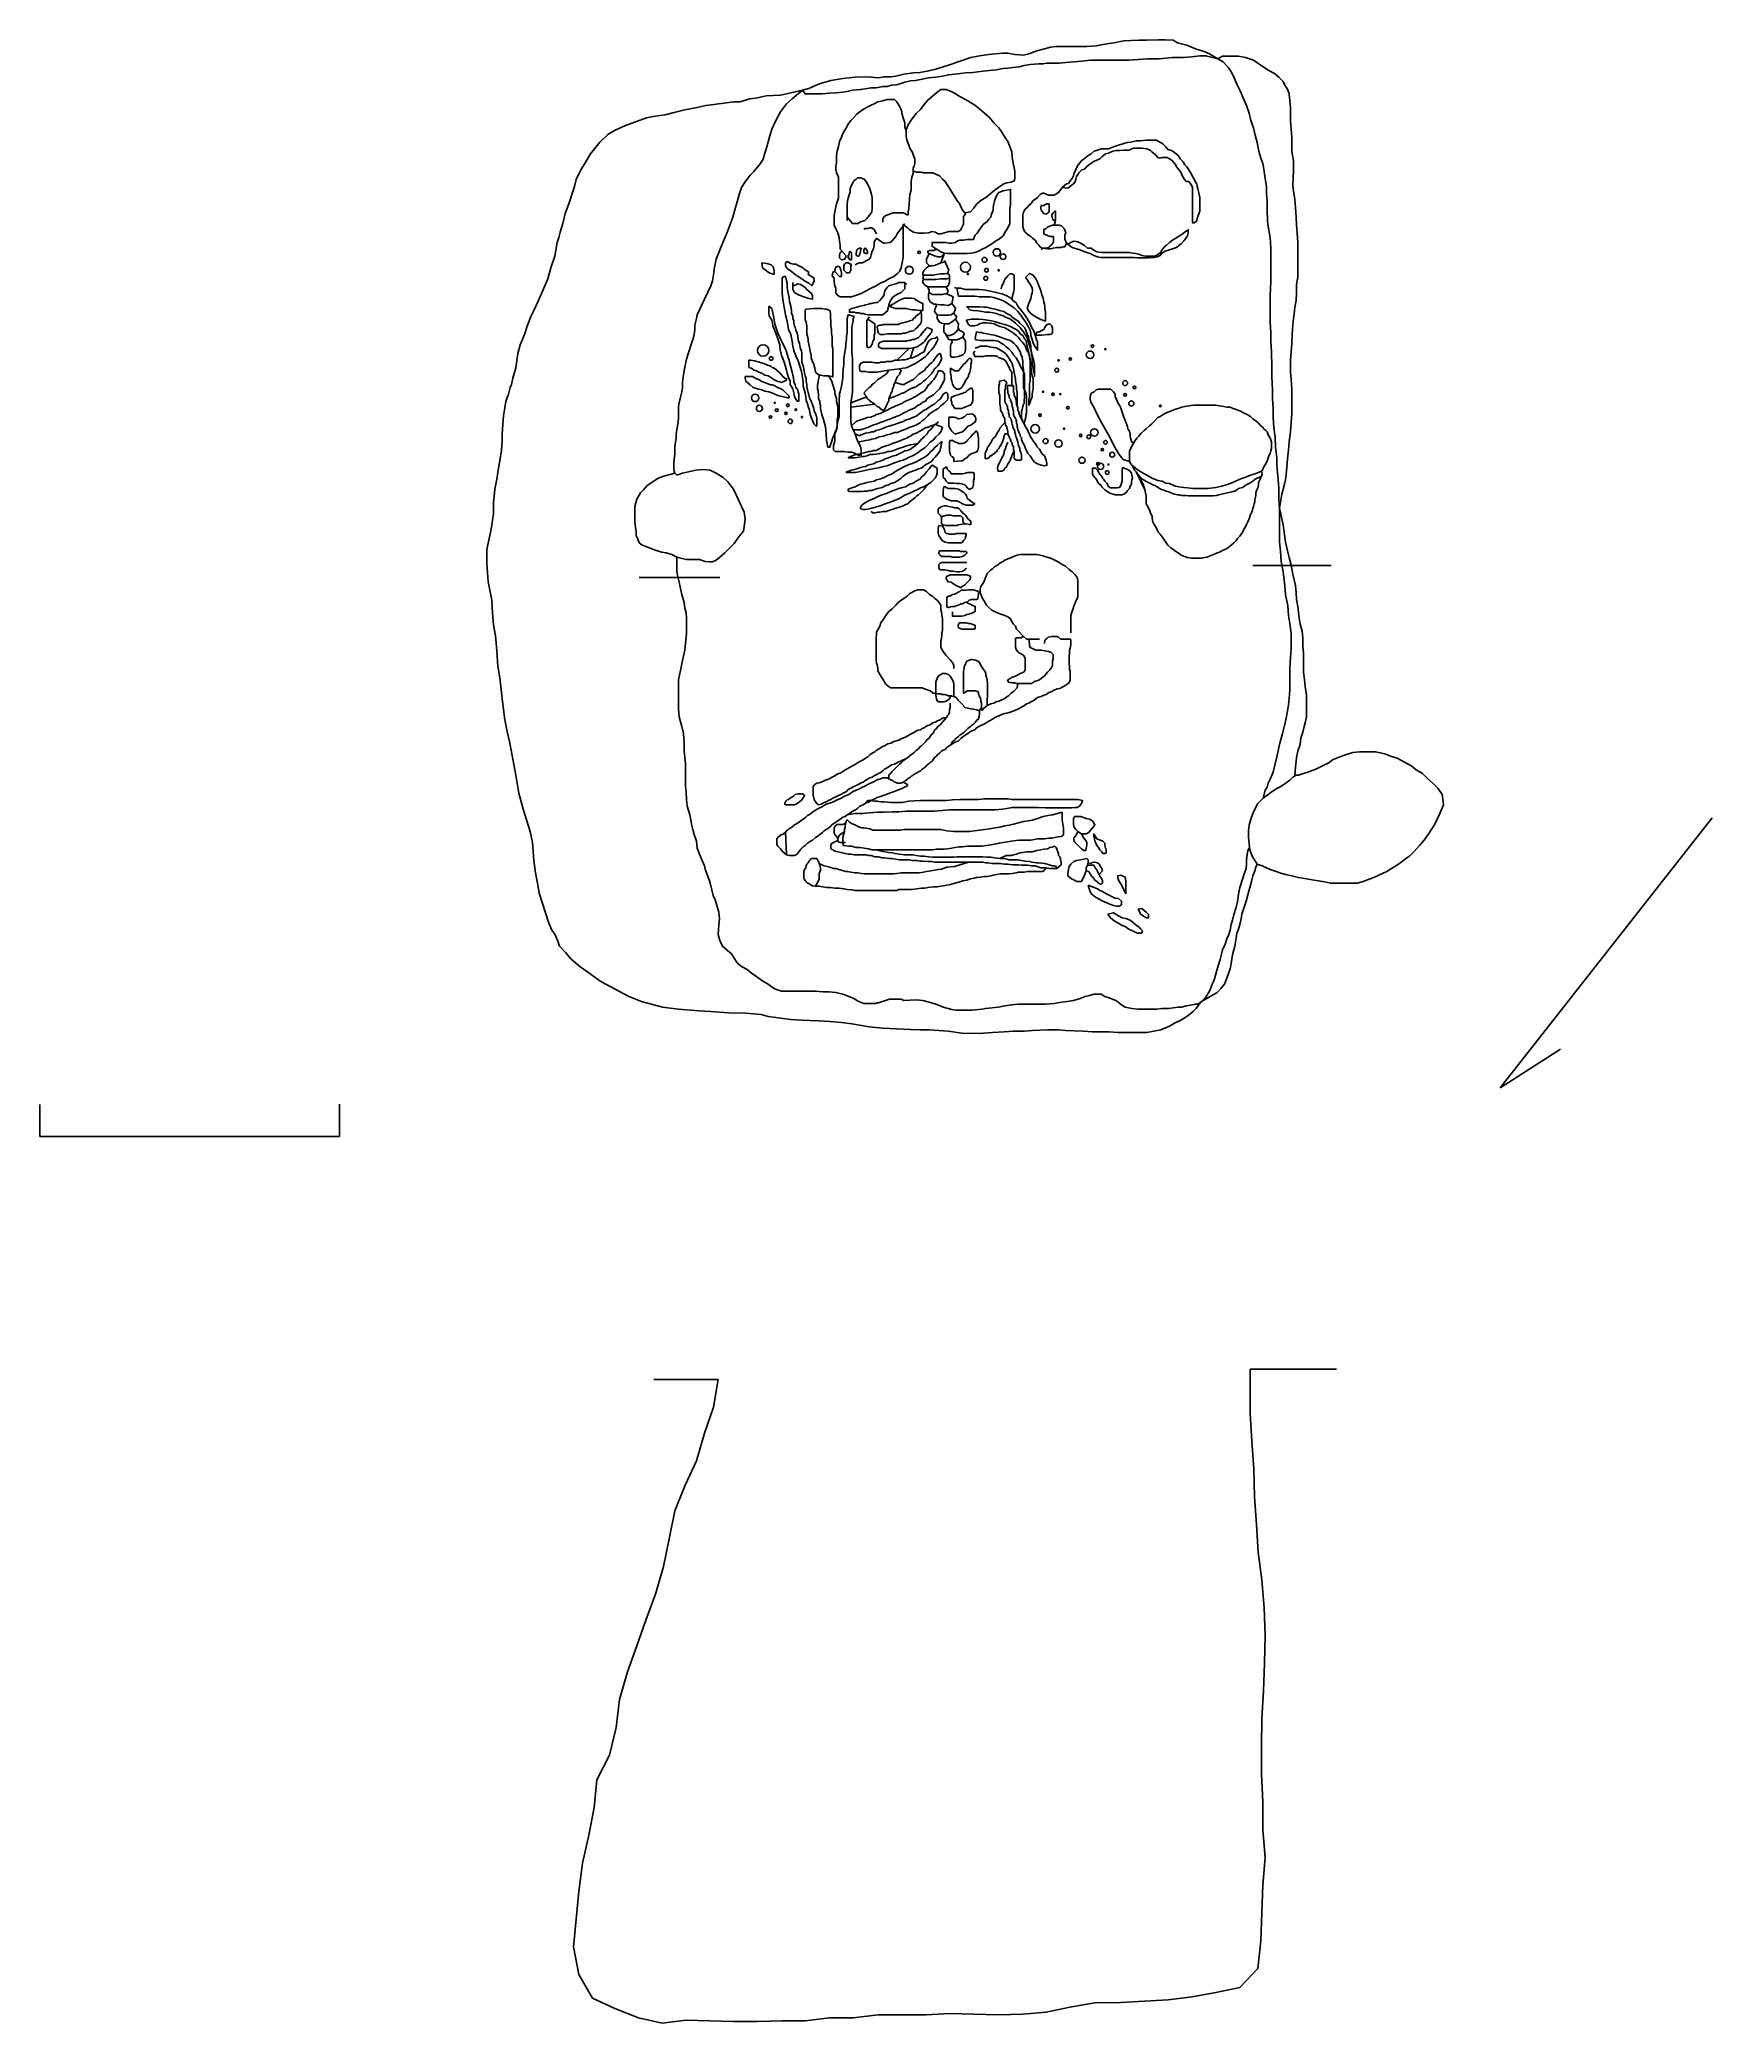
# Model space of a CAD drawing. Extents: x 4.2 to 15.4, y 2.6 to 16.
import ezdxf

# ---------------------------------------------------------------- set-up
doc = ezdxf.new("R2010")
doc.units = 0
doc.linetypes.add('HIDDEN', pattern=[0.375, 0.25, -0.125])
doc.layers.add('LAYER1', color=7, linetype='CONTINUOUS')

msp = doc.modelspace()

# ---------------------------------------------------------------- linework, layer by layer
at = {"layer": 'LAYER1', "color": 7, "linetype": 'CONTINUOUS'}
for points in [[(8.4309, 13.0639), (8.4267, 13.0764), (8.4226, 13.0888), (8.4226, 13.1013), (8.4226, 13.1262), (8.4267, 13.1553), (8.4309, 13.1969), (8.4309, 13.2218), (8.4309, 13.2426), (8.435, 13.2758), (8.4392, 13.2966), (8.4392, 13.3257), (8.4433, 13.3589), (8.4516, 13.4046), (8.4558, 13.442), (8.4558, 13.4711), (8.4558, 13.5127), (8.46, 13.5376), (8.4683, 13.575), (8.4766, 13.6124), (8.4807, 13.6415), (8.4807, 13.6747), (8.489, 13.7287), (8.4974, 13.7786), (8.5098, 13.8326), (8.5223, 13.8742), (8.5431, 13.9365), (8.5555, 13.978), (8.5638, 14.0279), (8.5638, 14.0611), (8.5763, 14.1069), (8.5805, 14.1318), (8.5971, 14.165), (8.6095, 14.1941), (8.6719, 14.3271), (8.6843, 14.3603), (8.6927, 14.4143), (8.6968, 14.4517), (8.7093, 14.5058), (8.7259, 14.5515), (8.7384, 14.5805), (8.7633, 14.6387), (8.7799, 14.6803), (8.7965, 14.7218), (8.8215, 14.7883), (8.8339, 14.8382), (8.8505, 14.8922), (8.863, 14.942), (8.8796, 14.9878), (8.9087, 15.0335), (8.9378, 15.0709), (8.9627, 15.0958), (8.9835, 15.1207), (9.0084, 15.1498), (9.0251, 15.1789), (9.0375, 15.2204), (9.05, 15.262), (9.0666, 15.3202), (9.0832, 15.3825), (9.1123, 15.4448), (9.1414, 15.4988), (9.183, 15.5529), (9.2204, 15.5861), (9.291, 15.6443), (9.3325, 15.6567), (9.3824, 15.6775), (9.4115, 15.69), (9.4821, 15.7108), (9.5611, 15.7232), (9.6442, 15.7315), (9.7314, 15.7357), (9.8021, 15.7274), (9.8395, 15.7357), (9.8852, 15.7357), (9.9184, 15.7398), (9.9724, 15.7523), (10.0389, 15.7606), (10.0805, 15.7648), (10.1303, 15.7731), (10.1885, 15.7855), (10.2384, 15.8022), (10.2882, 15.8188), (10.3381, 15.8354), (10.4254, 15.8645), (10.4835, 15.877), (10.5459, 15.8853), (10.6373, 15.8936), (10.6747, 15.8936), (10.7204, 15.8853), (10.7785, 15.8811), (10.8159, 15.8894), (10.87, 15.9102), (10.9198, 15.9227), (10.9614, 15.9351), (10.9988, 15.9393), (11.0486, 15.9393), (11.1068, 15.9393), (11.1401, 15.9393), (11.2065, 15.9393), (11.2689, 15.9434), (11.3395, 15.9559), (11.3894, 15.9642), (11.4558, 15.9767), (11.5556, 15.9808), (11.6096, 15.9808), (11.6885, 15.985), (11.7342, 15.985), (11.7883, 15.9808), (11.8173, 15.9642), (11.8797, 15.9476), (11.9378, 15.9227), (11.996, 15.9061), (12.0334, 15.8894), (12.0874, 15.8562), (12.1248, 15.8354), (12.1622, 15.7939), (12.183, 15.7606), (12.1996, 15.7274), (12.2162, 15.6858), (12.2412, 15.636), (12.2578, 15.5986), (12.2827, 15.5404), (12.2993, 15.4905), (12.3118, 15.4407), (12.3284, 15.3908), (12.3409, 15.3409), (12.3534, 15.2911), (12.3658, 15.2329), (12.3783, 15.1872), (12.3908, 15.1498), (12.3991, 15.1124), (12.4115, 15.021), (12.4157, 14.9961), (12.4157, 14.9462), (12.4199, 14.9005), (12.4199, 14.8382), (12.424, 14.7634), (12.4282, 14.726), (12.4406, 14.6512), (12.4448, 14.5805), (12.4448, 14.5058), (12.4448, 14.4143), (12.4448, 14.3562), (12.4406, 14.2606), (12.4406, 14.1609), (12.4406, 14.0819), (12.4448, 14.0113), (12.4448, 13.9531), (12.4489, 13.8825), (12.4531, 13.7827), (12.4531, 13.7121), (12.4572, 13.6249), (12.4572, 13.5667), (12.4614, 13.496), (12.4614, 13.442), (12.4656, 13.3714), (12.4739, 13.3049), (12.478, 13.2384), (12.4863, 13.1678), (12.4863, 13.1179), (12.4905, 13.0681), (12.4946, 13.0182), (12.4988, 12.9642), (12.4988, 12.8894), (12.503, 12.8271), (12.503, 12.7066), (12.503, 12.6733), (12.503, 12.6027), (12.5113, 12.5362), (12.5154, 12.4697), (12.5279, 12.3991), (12.5404, 12.3035), (12.5445, 12.2453), (12.5611, 12.1705), (12.5653, 12.1041), (12.5736, 12.05), (12.5819, 11.9836), (12.5819, 11.9295), (12.5819, 11.8797), (12.5777, 11.8215), (12.5736, 11.7467), (12.5736, 11.6761), (12.5736, 11.6013), (12.5694, 11.5473), (12.5653, 11.5016), (12.5528, 11.4351), (12.5404, 11.3727), (12.5237, 11.3104), (12.5071, 11.2439), (12.4863, 11.1525), (12.4614, 11.0486)], [(9.291, 15.6443), (9.3076, 15.6193), (9.3367, 15.6193), (9.3699, 15.6193), (9.4073, 15.6193), (9.4198, 15.6193), (9.4738, 15.6235), (9.5154, 15.6277), (9.5611, 15.6318), (9.5902, 15.636), (9.6276, 15.6443), (9.6816, 15.6484), (9.7273, 15.6567), (9.7522, 15.6609), (9.7855, 15.6609), (9.8312, 15.6692), (9.8603, 15.6692), (9.8893, 15.6775), (9.9226, 15.6817), (9.9517, 15.69), (9.9808, 15.6983), (10.0182, 15.7066), (10.0514, 15.7108), (10.0971, 15.7191), (10.1387, 15.7274), (10.1885, 15.7315), (10.2342, 15.7398), (10.2758, 15.7482), (10.3132, 15.7523), (10.3547, 15.7565), (10.388, 15.7606), (10.4378, 15.7648), (10.5043, 15.7731), (10.55, 15.7772), (10.5957, 15.7814), (10.6414, 15.7897), (10.6747, 15.7939), (10.7079, 15.798), (10.7495, 15.8022), (10.7827, 15.8105), (10.8243, 15.8188), (10.8824, 15.8229), (10.9115, 15.8229), (10.9365, 15.8271), (10.978, 15.8271), (11.0196, 15.8271), (11.0653, 15.8313), (11.1234, 15.8354), (11.1691, 15.8396), (11.2315, 15.8479), (11.2564, 15.8479), (11.2855, 15.8479), (11.3312, 15.8479), (11.3769, 15.8479), (11.4351, 15.8479), (11.4891, 15.8479), (11.5514, 15.852), (11.6137, 15.8562), (11.6553, 15.8562), (11.6927, 15.8562), (11.7384, 15.8603), (11.78, 15.8645), (11.8215, 15.8645), (11.8547, 15.8645), (11.9129, 15.8687), (11.9669, 15.877), (12.0085, 15.877), (12.0874, 15.8562)], [(12.2993, 10.5376), (12.291, 10.5209), (12.2869, 10.4918), (12.2827, 10.4586), (12.2827, 10.4295), (12.2786, 10.4004), (12.2661, 10.363), (12.2578, 10.3339), (12.237, 10.2716), (12.2287, 10.2259), (12.2204, 10.1761), (12.2121, 10.1387), (12.1955, 10.0888), (12.1872, 10.0514), (12.1788, 10.0223), (12.1705, 9.9849), (12.1622, 9.9558), (12.1498, 9.9267), (12.1373, 9.8893), (12.1207, 9.8519), (12.1124, 9.8229), (12.1041, 9.7855), (12.0916, 9.7439), (12.0791, 9.7065), (12.0667, 9.6566), (12.0459, 9.6068), (12.0334, 9.5735), (12.0085, 9.532), (11.9794, 9.5029), (11.9545, 9.4863), (11.9378, 9.4863), (11.9046, 9.478), (11.8755, 9.4738), (11.8464, 9.4655), (11.8215, 9.4655), (11.7883, 9.4614), (11.7592, 9.4572), (11.7342, 9.4572), (11.7135, 9.4572), (11.6761, 9.453), (11.647, 9.453), (11.5847, 9.453), (11.5473, 9.453), (11.5099, 9.4572), (11.4642, 9.4655), (11.4392, 9.4821), (11.406, 9.5071), (11.3561, 9.5278), (11.327, 9.5362), (11.3021, 9.5528), (11.2855, 9.5528), (11.2564, 9.5528), (11.2232, 9.5445), (11.1941, 9.5362), (11.1608, 9.5237), (11.1151, 9.5112), (11.0736, 9.5029), (11.0362, 9.4988), (10.9863, 9.4904), (10.9281, 9.4863), (10.8783, 9.4863), (10.8326, 9.4863), (10.7869, 9.4863), (10.7412, 9.4863), (10.6996, 9.4821), (10.6539, 9.4738), (10.6082, 9.4655), (10.5251, 9.4572), (10.5002, 9.453), (10.4337, 9.4447), (10.3797, 9.4447), (10.3215, 9.4447), (10.2966, 9.4489), (10.2716, 9.4572), (10.2384, 9.4655), (10.2176, 9.4738), (10.1885, 9.4863), (10.1428, 9.4988), (10.1013, 9.5112), (10.0555, 9.5154), (9.9724, 9.5112), (9.9558, 9.5195), (9.9226, 9.5195), (9.8769, 9.5195), (9.8021, 9.4946), (9.7938, 9.4946), (9.7813, 9.4904), (9.7564, 9.4904), (9.7314, 9.4904), (9.7024, 9.4904), (9.6816, 9.4988), (9.6608, 9.5071), (9.6359, 9.5237), (9.5985, 9.5403), (9.5611, 9.5528), (9.5154, 9.5652), (9.4697, 9.5694), (9.4281, 9.5694), (9.3783, 9.5735), (9.3284, 9.5735), (9.2951, 9.5735), (9.2619, 9.5735), (9.2287, 9.5735), (9.1954, 9.5735), (9.1497, 9.5735), (9.1206, 9.5819), (9.0957, 9.5943), (9.0583, 9.6193), (9.0168, 9.6442), (8.9835, 9.6691), (8.9461, 9.694), (8.917, 9.719), (8.8796, 9.7398), (8.8505, 9.7647), (8.809, 9.827), (8.7841, 9.8478), (8.7508, 9.8769), (8.7342, 9.9143), (8.7217, 9.9558), (8.7259, 10.0182), (8.73, 10.0597), (8.7259, 10.1054), (8.701, 10.1885), (8.6885, 10.2176), (8.6802, 10.255), (8.6719, 10.2841), (8.6636, 10.3173), (8.6469, 10.3589), (8.6345, 10.3963), (8.6303, 10.417), (8.6179, 10.442), (8.5971, 10.496), (8.5805, 10.5376), (8.5763, 10.5833), (8.5597, 10.629), (8.5514, 10.6622), (8.5431, 10.6996), (8.5389, 10.7287), (8.5306, 10.7619), (8.514, 10.8201), (8.5098, 10.8658), (8.5057, 10.9157), (8.5015, 10.9531), (8.5015, 11.0029), (8.5015, 11.0569), (8.5015, 11.1068), (8.4932, 11.1899), (8.4932, 11.2439), (8.489, 11.3104), (8.4766, 11.3561), (8.46, 11.4226), (8.4558, 11.4766), (8.4558, 11.5348), (8.4558, 11.5971), (8.4558, 11.6719), (8.4683, 11.7342), (8.4807, 11.8007), (8.4974, 11.8714), (8.5057, 11.9628), (8.5098, 11.9794), (8.5098, 12.0251), (8.5098, 12.0584), (8.5098, 12.0874), (8.5057, 12.1248), (8.4974, 12.1539), (8.4932, 12.1913), (8.4766, 12.2453), (8.4683, 12.2869), (8.46, 12.3284), (8.4475, 12.3741), (8.4433, 12.4074), (8.4433, 12.4448), (8.4433, 12.478), (8.4433, 12.4988), (8.4101, 12.5154), (8.3727, 12.5279), (8.3436, 12.532), (8.2979, 12.5445), (8.248, 12.5653), (8.2106, 12.5777), (8.1899, 12.5944), (8.1816, 12.6193), (8.1691, 12.6442), (8.1691, 12.6692), (8.1649, 12.6982), (8.1608, 12.7356), (8.1608, 12.773), (8.1608, 12.8104), (8.1608, 12.8395), (8.1732, 12.8894), (8.1982, 12.9309), (8.219, 12.9517), (8.2439, 12.9808), (8.2688, 12.9974), (8.3187, 13.0307), (8.3561, 13.0431), (8.4309, 13.0639)], [(12.503, 12.8271), (12.5279, 12.7149), (12.532, 12.6816), (12.5404, 12.6318), (12.5445, 12.5985), (12.557, 12.5404), (12.5694, 12.4946), (12.5819, 12.4448), (12.5944, 12.3825), (12.611, 12.3077), (12.6151, 12.2578), (12.6193, 12.2121), (12.6276, 12.1664), (12.6318, 12.1248), (12.6359, 12.0874), (12.6442, 12.0459), (12.6567, 12.0002), (12.6609, 11.9545), (12.6609, 11.9005), (12.665, 11.8506), (12.665, 11.7841), (12.665, 11.7259), (12.6733, 11.6719), (12.6775, 11.6262), (12.6858, 11.568), (12.6858, 11.5306), (12.6858, 11.5016), (12.6858, 11.4558), (12.6858, 11.4226), (12.6775, 11.3811), (12.6692, 11.3561), (12.6609, 11.3187), (12.6484, 11.2772), (12.6442, 11.2356), (12.6276, 11.1899), (12.6193, 11.1484), (12.6151, 11.1234), (12.611, 11.0819), (12.6068, 11.032), (12.6151, 11.0279), (12.6318, 11.0279), (12.665, 11.0403), (12.6941, 11.0486), (12.7481, 11.0694), (12.7897, 11.0902), (12.8354, 11.111), (12.8603, 11.1317), (12.9102, 11.1525), (12.9476, 11.165), (12.9974, 11.1816), (13.0431, 11.1858), (13.1512, 11.1858), (13.2135, 11.1733), (13.2509, 11.1567), (13.2966, 11.1442), (13.3506, 11.1151), (13.3963, 11.0902), (13.4254, 11.0653), (13.467, 11.0403), (13.496, 11.0112), (13.5418, 10.9697), (13.5708, 10.9406), (13.5999, 10.8991), (13.6041, 10.87), (13.6082, 10.8284), (13.5833, 10.7702), (13.5667, 10.7328), (13.5501, 10.6996), (13.5293, 10.6664), (13.5044, 10.629), (13.4794, 10.5916), (13.4462, 10.5542), (13.4088, 10.5126), (13.3797, 10.4835), (13.3548, 10.4669), (13.3298, 10.4461), (13.3049, 10.4295), (13.2883, 10.417), (13.2592, 10.4004), (13.226, 10.3797), (13.1969, 10.3672), (13.1429, 10.3423), (13.1138, 10.3298), (13.0681, 10.3132), (13.0265, 10.3007), (12.985, 10.3007), (12.9434, 10.3007), (12.9019, 10.3007), (12.8478, 10.3007), (12.8063, 10.309), (12.7647, 10.3173), (12.7107, 10.3256), (12.6609, 10.3339), (12.6318, 10.3381), (12.5861, 10.3506), (12.5445, 10.3589), (12.5196, 10.3672), (12.4822, 10.3797), (12.4406, 10.3921), (12.4157, 10.4046), (12.3866, 10.417), (12.3534, 10.4295), (12.3451, 10.4087), (12.3367, 10.3838), (12.3243, 10.3506), (12.316, 10.3132), (12.3035, 10.2716), (12.291, 10.2218), (12.2786, 10.1802), (12.2661, 10.1387), (12.2495, 10.0929), (12.2453, 10.0597), (12.237, 10.0223), (12.2246, 9.9849), (12.2162, 9.9641), (12.2121, 9.9309), (12.2038, 9.8769), (12.1955, 9.8519), (12.1872, 9.8187), (12.183, 9.7896), (12.1788, 9.7605), (12.1705, 9.7231), (12.1622, 9.6982), (12.1498, 9.6608), (12.1331, 9.6193), (12.1082, 9.5902), (12.0833, 9.5652), (12.0376, 9.5362), (11.9794, 9.5029)], [(12.4614, 11.0486), (12.4406, 11.0029), (12.4282, 10.9738), (12.4199, 10.9489), (12.4074, 10.9281), (12.3949, 10.8741)], [(15.4199, 10.7412), (13.9905, 8.9212)], [(13.9905, 8.9212), (14.3977, 9.183)], [(4.151, 8.8085), (4.151, 8.5929)], [(6.1705, 8.5929), (6.1705, 8.8106)], [(4.151, 8.5929), (6.1705, 8.5929)], [(6.1705, 8.5929), (4.151, 8.5929)], [(8.7232, 6.9558), (8.6912, 6.7688), (8.6306, 6.5943), (8.5772, 6.4073), (8.4988, 6.2453), (8.4311, 6.0707), (8.3919, 5.8837), (8.3527, 5.6968), (8.2993, 5.5098), (8.2351, 5.3353), (8.1746, 5.1607), (8.1105, 4.9862), (8.057, 4.7992), (8.0356, 4.6123), (7.9893, 4.4253), (7.9038, 4.2591), (7.886, 4.0721), (7.8504, 3.8851), (7.8076, 3.6981), (7.7827, 3.507), (7.7649, 3.32), (7.7471, 3.133), (7.7827, 2.946), (7.8753, 2.7881), (8.025, 2.7175), (8.1853, 2.6552), (8.3456, 2.6178), (8.5059, 2.6385), (8.6662, 2.6344), (8.8265, 2.6302), (8.9868, 2.6302), (9.1507, 2.6344), (9.311, 2.6344), (9.4714, 2.6552), (9.6317, 2.6552), (9.7991, 2.6759), (9.963, 2.6759), (10.1233, 2.6759), (10.2836, 2.6842), (10.4439, 2.6801), (10.6114, 2.6759), (10.7717, 2.6801), (10.932, 2.6926), (11.0923, 2.7258), (11.2598, 2.7549), (11.4343, 2.759), (11.5946, 2.7674), (11.7549, 2.7757), (11.9153, 2.7964), (12.0756, 2.8255), (12.2359, 2.8588), (12.357, 2.9876), (12.3784, 3.1746), (12.3855, 3.3615), (12.3927, 3.5485), (12.4069, 3.7355), (12.3927, 3.9225), (12.3927, 4.1095), (12.382, 4.2965), (12.382, 4.4834), (12.3855, 4.6704), (12.3962, 4.8574), (12.4033, 5.0444), (12.4069, 5.2314), (12.3998, 5.4184), (12.3855, 5.6053), (12.3606, 5.7923), (12.3499, 5.9793), (12.3356, 6.1663), (12.3321, 6.3533), (12.3178, 6.5403), (12.3071, 6.7272), (12.3071, 6.9142), (12.3071, 7.0264)], [(8.7232, 6.9558), (8.2886, 6.9558)], [(12.3071, 7.0264), (12.8878, 7.0264)]]:
    msp.add_lwpolyline(points, dxfattribs=at)
at = {"layer": 'LAYER1', "color": 7, "linetype": 'HIDDEN'}
for points in [[(12.0874, 15.8562), (12.1207, 15.8728), (12.1373, 15.8728), (12.183, 15.8728), (12.2287, 15.8728), (12.2744, 15.8645), (12.3284, 15.8479), (12.3949, 15.8022), (12.4323, 15.7772), (12.4697, 15.7565), (12.4988, 15.7315), (12.5279, 15.7024), (12.5404, 15.6775), (12.557, 15.6526), (12.5694, 15.6193), (12.5736, 15.5736), (12.5777, 15.5279), (12.5777, 15.4822), (12.5777, 15.4365), (12.5819, 15.3825), (12.5861, 15.3285), (12.5861, 15.2745), (12.5861, 15.2288), (12.5985, 15.1706), (12.5985, 15.1457), (12.5985, 15.1041), (12.5944, 15.0002), (12.5985, 14.967), (12.6068, 14.9088), (12.611, 14.8548), (12.6151, 14.7883), (12.6193, 14.7343), (12.6235, 14.6844), (12.6276, 14.6179), (12.6276, 14.5681), (12.6276, 14.5224), (12.6276, 14.4808), (12.6276, 14.4351), (12.6276, 14.3853), (12.6193, 14.3354), (12.6193, 14.2772), (12.6151, 14.2274), (12.6068, 14.1816), (12.6027, 14.1359), (12.5985, 14.1069), (12.5944, 14.0611), (12.5902, 13.9988), (12.5861, 13.9365), (12.5777, 13.8243), (12.5777, 13.7454), (12.5819, 13.6996), (12.5861, 13.6249), (12.5861, 13.5667), (12.5861, 13.521), (12.5861, 13.4628), (12.5819, 13.4046), (12.5777, 13.3423), (12.5694, 13.2758), (12.5653, 13.2218), (12.557, 13.1595), (12.5528, 13.1013), (12.5487, 13.0556), (12.5445, 13.0182), (12.5362, 12.9808), (12.5196, 12.9226), (12.503, 12.8271)], [(11.9794, 9.5029), (11.9628, 9.4863), (11.942, 9.4572), (11.9212, 9.4364), (11.8797, 9.4032), (11.8381, 9.3783), (11.7966, 9.3575), (11.7633, 9.3367), (11.7052, 9.3118), (11.6096, 9.2951), (11.5431, 9.2951), (11.4808, 9.2951), (11.4143, 9.2951), (11.3561, 9.2993), (11.2938, 9.2993), (11.2439, 9.2993), (11.1816, 9.3035), (11.0611, 9.3076), (11.0154, 9.3118), (10.9406, 9.3118), (10.8409, 9.3076), (10.7869, 9.3035), (10.7121, 9.3035), (10.6497, 9.2993), (10.5708, 9.2951), (10.4794, 9.2868), (10.363, 9.291), (10.2716, 9.3035), (10.2093, 9.3076), (10.1428, 9.3118), (10.0805, 9.3118), (10.0182, 9.3159), (9.9226, 9.3201), (9.8312, 9.3242), (9.7398, 9.3325), (9.6234, 9.3533), (9.5528, 9.3616), (9.4738, 9.3699), (9.399, 9.3741), (9.2827, 9.3783), (9.212, 9.3824), (9.0583, 9.4032), (9.0126, 9.4157), (8.9087, 9.424), (8.7924, 9.4281), (8.6719, 9.4364), (8.5929, 9.4406), (8.4558, 9.453), (8.3478, 9.4655), (8.2065, 9.5029), (8.1151, 9.5403), (7.9987, 9.6026), (7.9281, 9.64), (7.8658, 9.6857), (7.791, 9.7398), (7.7328, 9.7896), (7.6954, 9.8312), (7.6539, 9.8769), (7.6414, 9.9101), (7.6248, 9.9517), (7.5998, 9.9891), (7.5791, 10.0389), (7.5583, 10.1013), (7.5375, 10.1636), (7.5167, 10.2342), (7.5043, 10.3007), (7.4918, 10.3713), (7.4793, 10.4544), (7.471, 10.5749), (7.4544, 10.6497), (7.4087, 10.7993), (7.4004, 10.8326), (7.3796, 10.9074), (7.3671, 10.9738), (7.3588, 11.0279), (7.3339, 11.1608), (7.3173, 11.2564), (7.3007, 11.3229), (7.284, 11.4018), (7.2674, 11.5431), (7.2591, 11.6054), (7.2508, 11.6844), (7.2383, 11.7633), (7.23, 11.8672), (7.2217, 11.9669), (7.2092, 12.0417), (7.2009, 12.1207), (7.1968, 12.2079), (7.1719, 12.3326), (7.1635, 12.4572), (7.1635, 12.5487), (7.1926, 12.6858), (7.2092, 12.7897), (7.2092, 12.8645), (7.2176, 12.9559), (7.23, 13.0224), (7.2425, 13.0971), (7.2508, 13.147), (7.2633, 13.2176), (7.2674, 13.2841), (7.2674, 13.3257), (7.2716, 13.3922), (7.2757, 13.4503), (7.284, 13.5044), (7.2924, 13.5459), (7.309, 13.5958), (7.3214, 13.6415), (7.3297, 13.6623), (7.3381, 13.7038), (7.3588, 13.7744), (7.3713, 13.87), (7.3879, 13.9282), (7.417, 13.9988), (7.4378, 14.0611), (7.4627, 14.1235), (7.4793, 14.1609), (7.5084, 14.2232), (7.5375, 14.2897), (7.5749, 14.3728), (7.5957, 14.4476), (7.6206, 14.5265), (7.6372, 14.6179), (7.6497, 14.6512), (7.658, 14.6886), (7.6746, 14.7468), (7.6912, 14.8132), (7.7162, 14.8797), (7.7536, 14.9961), (7.766, 15.0418), (7.7951, 15.1041), (7.8325, 15.1664), (7.8616, 15.2163), (7.9239, 15.2952), (7.978, 15.3451), (8.0278, 15.3742), (8.0985, 15.4074), (8.2397, 15.4573), (8.2979, 15.4698), (8.3644, 15.4781), (8.4267, 15.4947), (8.4974, 15.5113), (8.5805, 15.5279), (8.6386, 15.5404), (8.7633, 15.557), (8.8256, 15.5653), (8.8713, 15.5653), (8.9336, 15.5861), (8.9752, 15.5903), (9.0458, 15.6069), (9.1414, 15.611), (9.291, 15.6443)], [(8.4309, 13.0639), (8.4433, 13.0514), (8.4807, 13.0639), (8.5223, 13.0722), (8.5721, 13.0847), (8.622, 13.0888), (8.6677, 13.0847), (8.7093, 13.0639), (8.755, 13.0348), (8.7882, 13.0057), (8.8256, 12.9559), (8.8589, 12.8852), (8.8796, 12.8395), (8.8963, 12.8021), (8.9046, 12.7523), (8.8921, 12.6733), (8.8589, 12.6318), (8.8298, 12.5902), (8.7924, 12.5528), (8.7674, 12.5279), (8.7342, 12.4988), (8.7093, 12.478), (8.6843, 12.4656), (8.6636, 12.4656), (8.6345, 12.4697), (8.5971, 12.4822), (8.5514, 12.4822), (8.5098, 12.4822), (8.489, 12.4863), (8.4433, 12.4988)], [(12.6151, 11.0279), (12.5944, 11.0154), (12.5736, 10.9946), (12.5487, 10.978), (12.5196, 10.9572), (12.4739, 10.9323), (12.4448, 10.9115), (12.3949, 10.8741), (12.3575, 10.8367), (12.3409, 10.8035), (12.3243, 10.7702), (12.3118, 10.7328), (12.2993, 10.6913), (12.2952, 10.6539), (12.2952, 10.6082), (12.2952, 10.6082), (12.3035, 10.5251), (12.3201, 10.4835), (12.3534, 10.4295)]]:
    msp.add_lwpolyline(points, dxfattribs=at)
at = {"layer": 'LAYER1', "color": 4, "linetype": 'CONTINUOUS'}
for points in [[(10.388, 14.8091), (10.3838, 14.8174), (10.3713, 14.834), (10.3589, 14.8548), (10.3506, 14.8756), (10.3298, 14.9046), (10.3173, 14.9254), (10.3007, 14.9504), (10.2799, 14.9836), (10.2675, 15.0044), (10.2508, 15.0293), (10.2342, 15.0459), (10.2134, 15.0667), (10.1885, 15.0792), (10.1677, 15.0875), (10.1428, 15.0875), (10.1054, 15.0875), (10.0888, 15.0916), (10.0597, 15.0916), (10.0348, 15.0999), (10.0348, 15.1083), (10.0348, 15.1207), (10.0431, 15.1332), (10.0472, 15.1498), (10.0472, 15.1789), (10.0389, 15.2038), (10.0306, 15.2246), (10.014, 15.2537), (10.0057, 15.2745), (9.9932, 15.3077), (9.9891, 15.3368), (9.9891, 15.3783), (10.0015, 15.4116), (10.0265, 15.449), (10.0555, 15.4864), (10.0846, 15.5155), (10.1096, 15.5487), (10.1345, 15.5778), (10.1636, 15.6027), (10.1968, 15.6318), (10.2218, 15.6484), (10.2592, 15.6484), (10.2924, 15.636), (10.3132, 15.6235), (10.3506, 15.6027), (10.4046, 15.5736), (10.4503, 15.5446), (10.4835, 15.5196), (10.5168, 15.4905), (10.55, 15.4614), (10.5791, 15.4241), (10.6123, 15.3908), (10.6331, 15.3617), (10.6581, 15.3202), (10.6747, 15.2994), (10.6871, 15.2662), (10.6996, 15.2288), (10.7038, 15.1914), (10.7121, 15.1415), (10.7162, 15.1207), (10.7204, 15.0999), (10.7204, 15.075), (10.7204, 15.0501), (10.7162, 15.0335), (10.6954, 15.0252), (10.6664, 15.021), (10.6456, 15.0127), (10.6123, 14.9919), (10.5791, 14.967), (10.55, 14.942), (10.5251, 14.9213), (10.4918, 14.9005), (10.4628, 14.8756), (10.442, 14.8465), (10.4212, 14.8257), (10.3838, 14.8174)], [(9.9891, 15.3783), (9.9808, 15.3908), (9.9808, 15.3991), (9.9808, 15.4116), (9.9808, 15.4241), (9.9724, 15.4448), (9.96, 15.4864), (9.96, 15.4988), (9.9517, 15.5196), (9.9475, 15.5279), (9.9392, 15.5446), (9.9267, 15.5653), (9.9101, 15.5819), (9.8852, 15.5819), (9.8603, 15.5819), (9.8312, 15.5736), (9.7979, 15.5653), (9.773, 15.5529), (9.7522, 15.5446), (9.7314, 15.5321), (9.7065, 15.5196), (9.6816, 15.503), (9.6566, 15.4822), (9.6359, 15.4614), (9.6151, 15.4407), (9.5985, 15.4157), (9.5819, 15.3867), (9.5652, 15.3576), (9.5528, 15.3285), (9.5403, 15.2994), (9.532, 15.2662), (9.5237, 15.2329), (9.5195, 15.2038), (9.5195, 15.1747), (9.5195, 15.154), (9.5154, 15.1332), (9.5154, 15.1124), (9.5195, 15.0875), (9.532, 15.0584), (9.532, 15.0293), (9.532, 15.0002), (9.532, 14.9753), (9.532, 14.942), (9.532, 14.9171), (9.5195, 14.8797), (9.5154, 14.8589), (9.5071, 14.8257), (9.5029, 14.8008), (9.5029, 14.7717), (9.5029, 14.7343), (9.5154, 14.7094), (9.5278, 14.6844), (9.5362, 14.6512), (9.5403, 14.6263), (9.5445, 14.6013), (9.5445, 14.5722)], [(9.5902, 14.7675), (9.5902, 14.7883), (9.5902, 14.8008), (9.5902, 14.8132), (9.5902, 14.8299), (9.5902, 14.8465), (9.5902, 14.8631), (9.5902, 14.8756), (9.5943, 14.8963), (9.5985, 14.9171), (9.6026, 14.9337), (9.6109, 14.9587), (9.6109, 14.9794), (9.6151, 14.9961), (9.6276, 15.0168), (9.6359, 15.0335), (9.6525, 15.0459), (9.6608, 15.0542), (9.6816, 15.0542), (9.7065, 15.0459), (9.719, 15.0293), (9.7356, 15.0002), (9.7439, 14.9794), (9.7522, 14.9504), (9.7605, 14.9213), (9.7605, 14.8922), (9.7605, 14.8714), (9.7605, 14.8465), (9.7564, 14.8257), (9.7439, 14.8049), (9.7314, 14.7883), (9.7231, 14.78), (9.7107, 14.7675), (9.6774, 14.7551), (9.665, 14.7468), (9.6442, 14.7468), (9.6276, 14.7468), (9.6151, 14.7592), (9.5902, 14.7883)], [(10.0348, 15.0999), (10.0348, 15.0833), (10.0265, 15.0584), (10.0223, 15.0293), (10.0223, 15.0002), (10.0223, 14.9711), (10.014, 14.942), (10.0098, 14.8797), (10.0057, 14.8465), (10.0015, 14.8257), (10.0015, 14.8049), (9.9932, 14.8049), (9.9808, 14.8132), (9.9683, 14.8174), (9.9434, 14.8174), (9.9226, 14.8174), (9.9018, 14.8174), (9.8769, 14.8091), (9.8644, 14.8049), (9.8519, 14.8008), (9.8436, 14.7925), (9.8312, 14.78), (9.8312, 14.7634), (9.8312, 14.7551)], [(10.6954, 14.9794), (10.6913, 14.9753), (10.6913, 14.9545), (10.6913, 14.9254), (10.6913, 14.9005), (10.6913, 14.8714), (10.6871, 14.8506), (10.6871, 14.8257), (10.6871, 14.7966), (10.6871, 14.7717), (10.6871, 14.7468), (10.6705, 14.7135), (10.6581, 14.6927), (10.6414, 14.6637), (10.6165, 14.6429), (10.5916, 14.6263), (10.5666, 14.6096), (10.5251, 14.5847), (10.5002, 14.5722), (10.4752, 14.5598), (10.4503, 14.5515), (10.4295, 14.5473), (10.4004, 14.5431), (10.3589, 14.5431), (10.3256, 14.5431), (10.3007, 14.5431), (10.2716, 14.5431), (10.2467, 14.5473), (10.2218, 14.5556), (10.2093, 14.5639), (10.1927, 14.5722), (10.1761, 14.5847), (10.1636, 14.593), (10.1636, 14.6055), (10.1636, 14.6096), (10.1636, 14.6179), (10.1636, 14.6179), (10.1761, 14.6179), (10.1844, 14.6179), (10.1927, 14.6179), (10.2051, 14.6179), (10.2218, 14.6179), (10.2384, 14.6179), (10.255, 14.6179), (10.2758, 14.6138), (10.2966, 14.6138), (10.3215, 14.6179), (10.3339, 14.6304), (10.3506, 14.6346), (10.3755, 14.6346), (10.4004, 14.6387), (10.4129, 14.6387), (10.442, 14.6387), (10.4461, 14.6512), (10.4544, 14.6678), (10.4669, 14.6803), (10.4794, 14.701), (10.4918, 14.7177), (10.5085, 14.7384), (10.5334, 14.7592), (10.5459, 14.7758), (10.5583, 14.7883), (10.5625, 14.8091), (10.5708, 14.8257), (10.575, 14.8382), (10.575, 14.8548), (10.5791, 14.8797), (10.5833, 14.8963), (10.5916, 14.9171), (10.5999, 14.9379), (10.6123, 14.9545), (10.6414, 14.967), (10.6913, 14.9753)], [(10.388, 14.8091), (10.3755, 14.7925), (10.3755, 14.7675), (10.3755, 14.7426), (10.3547, 14.701), (10.3381, 14.6927), (10.3007, 14.6927), (10.2758, 14.6927), (10.2467, 14.6844), (10.2218, 14.6761), (10.2051, 14.6761), (10.1844, 14.6886), (10.1636, 14.6927), (10.1387, 14.6844), (10.1096, 14.6803), (10.0722, 14.6803), (10.0389, 14.6886), (10.0098, 14.7052), (9.9974, 14.7177), (9.9683, 14.7384), (9.9683, 14.7384), (9.9683, 14.726), (9.9683, 14.6969), (9.9683, 14.6678), (9.9683, 14.6429), (9.9683, 14.6179), (9.9683, 14.5972), (9.9683, 14.5722), (9.9683, 14.5473), (9.9683, 14.5224), (9.9641, 14.4933), (9.96, 14.4725), (9.9558, 14.4476), (9.9434, 14.4226), (9.9309, 14.4102), (9.906, 14.3894), (9.8727, 14.3728), (9.8436, 14.3562), (9.8146, 14.3437), (9.7855, 14.3271), (9.7522, 14.3105), (9.7148, 14.2897), (9.6899, 14.2772), (9.6608, 14.2648), (9.6193, 14.2523), (9.5819, 14.2523), (9.5445, 14.2523), (9.5278, 14.2606), (9.5154, 14.2772), (9.5154, 14.298), (9.5154, 14.3105), (9.5071, 14.3271), (9.5029, 14.352), (9.5029, 14.3769)], [(9.9683, 14.7384), (9.9766, 14.7426), (9.9683, 14.7301), (9.9558, 14.7135), (9.9434, 14.6969), (9.9309, 14.6803), (9.9184, 14.6595), (9.906, 14.6429), (9.8935, 14.6304), (9.881, 14.6179), (9.8436, 14.6138), (9.8353, 14.6138), (9.8062, 14.6346), (9.7896, 14.647), (9.7855, 14.6429), (9.773, 14.6221), (9.773, 14.6013), (9.7688, 14.5764), (9.7605, 14.5598), (9.7522, 14.5348), (9.7481, 14.5182), (9.7398, 14.5058), (9.7231, 14.4974), (9.7107, 14.4891), (9.694, 14.4808), (9.6733, 14.4808), (9.6608, 14.4767), (9.6442, 14.4684)], [(9.7065, 14.7052), (9.7107, 14.7135), (9.7273, 14.7135), (9.7439, 14.7177), (9.7564, 14.7177), (9.773, 14.7052), (9.7896, 14.6761)], [(9.5445, 14.5722), (9.5569, 14.5598), (9.5445, 14.5515), (9.5403, 14.5307), (9.5403, 14.5141), (9.5528, 14.5016), (9.5569, 14.5016), (9.5735, 14.5058), (9.5819, 14.5182), (9.5819, 14.5307), (9.5445, 14.5722)], [(9.6857, 14.5805), (9.6733, 14.5805), (9.6608, 14.5722), (9.6566, 14.5681), (9.6525, 14.5473), (9.6525, 14.5307), (9.665, 14.5265), (9.6691, 14.5265), (9.6733, 14.5307), (9.6733, 14.5431), (9.6733, 14.5431)], [(9.6733, 14.5307), (9.6857, 14.5805)], [(9.7148, 14.5805), (9.7107, 14.5805), (9.7024, 14.5681), (9.7024, 14.5515), (9.719, 14.5431), (9.7273, 14.5431), (9.7273, 14.5598), (9.7148, 14.5805)], [(10.1927, 14.5722), (10.1761, 14.5639), (10.147, 14.5639), (10.1345, 14.5598), (10.1345, 14.5515), (10.1428, 14.5431), (10.1719, 14.5307), (10.201, 14.5224), (10.2259, 14.5224), (10.2467, 14.5473)], [(9.0999, 14.4019), (9.0999, 14.4143), (9.0999, 14.4268), (9.0957, 14.4476), (9.0915, 14.4559), (9.0791, 14.4684), (9.0666, 14.4725), (9.05, 14.4767), (9.0168, 14.4808), (9.0209, 14.4476), (9.0666, 14.4143), (9.0999, 14.4019)], [(9.3533, 14.3354), (9.3616, 14.3437), (9.3699, 14.3603), (9.3658, 14.3811), (9.3284, 14.4019), (9.3325, 14.4185), (9.3076, 14.4351), (9.2868, 14.4517), (9.2619, 14.4642), (9.2453, 14.4725), (9.2287, 14.4725), (9.212, 14.4767), (9.1871, 14.4891), (9.1747, 14.4808), (9.1747, 14.46), (9.1871, 14.4434), (9.2162, 14.4226), (9.2411, 14.4019), (9.2619, 14.3894), (9.2868, 14.3728), (9.3035, 14.3603), (9.3325, 14.3437), (9.3533, 14.3271), (9.3616, 14.3437)], [(9.5029, 14.3769), (9.4904, 14.3936), (9.4946, 14.4185), (9.5071, 14.4226), (9.5112, 14.4434), (9.5195, 14.4559), (9.532, 14.4559), (9.5362, 14.4559), (9.5445, 14.4476), (9.5486, 14.431), (9.5528, 14.4143), (9.5528, 14.3977), (9.5528, 14.3894), (9.5403, 14.3894), (9.5071, 14.4226)], [(9.6193, 14.46), (9.6193, 14.46), (9.6151, 14.4725), (9.5985, 14.4808), (9.5819, 14.4808), (9.5735, 14.4725), (9.5694, 14.46), (9.5694, 14.4393), (9.5694, 14.431), (9.586, 14.4143), (9.6068, 14.4143), (9.6151, 14.431), (9.6151, 14.431)], [(9.6068, 14.5515), (9.6068, 14.5556), (9.6151, 14.5556), (9.6193, 14.5473), (9.6193, 14.5307), (9.6193, 14.5141), (9.6193, 14.5016), (9.6109, 14.5016), (9.6109, 14.5016), (9.5985, 14.5182), (9.5985, 14.5348), (9.5985, 14.5348)], [(9.6068, 14.5556), (9.5985, 14.5182)], [(9.6151, 14.431), (9.6151, 14.4725)], [(10.147, 14.46), (10.1262, 14.4476), (10.1096, 14.431), (10.1013, 14.4143), (10.1013, 14.3977), (10.122, 14.3977), (10.1428, 14.3977), (10.1719, 14.3977), (10.1927, 14.4019), (10.2218, 14.406), (10.2467, 14.406), (10.2675, 14.4102), (10.2758, 14.431), (10.2758, 14.431)], [(10.1428, 14.5431), (10.1262, 14.5058), (10.1262, 14.4933), (10.1262, 14.4808), (10.147, 14.46), (10.1636, 14.46), (10.1802, 14.4642), (10.201, 14.4725), (10.2218, 14.4808), (10.2467, 14.485), (10.2467, 14.4974), (10.2467, 14.4974)], [(10.2218, 14.4808), (10.2467, 14.5473)], [(10.2758, 14.431), (10.2467, 14.4974)], [(9.1747, 14.3894), (9.1663, 14.3894), (9.158, 14.3853), (9.1539, 14.3769), (9.1539, 14.352), (9.1539, 14.3105), (9.1539, 14.2772), (9.158, 14.2357), (9.1622, 14.2066), (9.1663, 14.1816), (9.1705, 14.1567), (9.1747, 14.1318), (9.183, 14.1069), (9.1871, 14.0861), (9.1913, 14.0611), (9.1954, 14.0321), (9.212, 13.9988), (9.2204, 13.9531), (9.2245, 13.9199), (9.2328, 13.8908), (9.2453, 13.8534), (9.2619, 13.8201), (9.2702, 13.7911), (9.2827, 13.7495), (9.291, 13.708), (9.2951, 13.6747), (9.2951, 13.6498), (9.3076, 13.6041), (9.3118, 13.575), (9.3159, 13.5542), (9.3242, 13.5334), (9.3284, 13.5127), (9.3367, 13.4877), (9.3409, 13.4586), (9.3533, 13.4296), (9.3658, 13.3963), (9.3824, 13.3797), (9.3866, 13.388), (9.3866, 13.4088), (9.3866, 13.4337), (9.3824, 13.4545), (9.3699, 13.4836), (9.3658, 13.5002), (9.3575, 13.5251), (9.3492, 13.5501), (9.3367, 13.5708), (9.3325, 13.5916), (9.3284, 13.6082), (9.3242, 13.6249), (9.3201, 13.6456), (9.3201, 13.6623), (9.3159, 13.683), (9.3159, 13.7038), (9.3076, 13.7204), (9.3035, 13.737), (9.2993, 13.7661), (9.2951, 13.7869), (9.2868, 13.8118), (9.2868, 13.8326), (9.2868, 13.8492), (9.2868, 13.87), (9.2827, 13.8866), (9.2744, 13.9116), (9.2702, 13.9365), (9.2619, 13.9614), (9.2578, 13.9864), (9.2536, 14.0071), (9.2453, 14.0279), (9.2411, 14.0445), (9.237, 14.057), (9.2328, 14.0736), (9.2328, 14.0902), (9.2245, 14.1069), (9.2245, 14.1235), (9.2162, 14.1401), (9.2162, 14.1609), (9.212, 14.19), (9.2037, 14.219), (9.1996, 14.2481), (9.1913, 14.2855), (9.1871, 14.3146), (9.1871, 14.3437), (9.183, 14.3603), (9.1747, 14.3894), (9.158, 14.3853)], [(9.2245, 14.3479), (9.2245, 14.3229), (9.2245, 14.3022), (9.237, 14.2814), (9.2578, 14.2689), (9.2744, 14.2606), (9.2993, 14.2523), (9.3325, 14.2398), (9.3575, 14.2357), (9.3575, 14.2606), (9.3492, 14.2772), (9.3201, 14.3022), (9.3076, 14.3146), (9.2785, 14.3354), (9.2578, 14.3395), (9.2245, 14.3229)], [(9.9932, 14.3354), (9.9808, 14.3479), (9.9683, 14.3479), (9.9558, 14.3479), (9.9392, 14.3479), (9.9309, 14.3437), (9.9184, 14.3395), (9.9018, 14.3354), (9.8852, 14.3312), (9.8727, 14.3271), (9.8603, 14.3146), (9.8478, 14.298), (9.8436, 14.2855), (9.8395, 14.2689), (9.8353, 14.2564), (9.8229, 14.2398), (9.8104, 14.2274), (9.7979, 14.2149), (9.7855, 14.2149), (9.773, 14.2107), (9.7564, 14.2066), (9.7481, 14.2066), (9.7356, 14.2024), (9.7148, 14.1983), (9.7024, 14.1941), (9.6774, 14.19), (9.665, 14.1858), (9.64, 14.1775), (9.6193, 14.1733), (9.6068, 14.165), (9.6068, 14.1484), (9.6151, 14.1484), (9.6276, 14.1484), (9.64, 14.1484), (9.6525, 14.1443), (9.6691, 14.1443), (9.6816, 14.1401), (9.6982, 14.1401), (9.7107, 14.1359), (9.7314, 14.1318), (9.7439, 14.1318), (9.7564, 14.1318), (9.7855, 14.1318), (9.8104, 14.1318), (9.8312, 14.1318), (9.8478, 14.1443), (9.8644, 14.1609), (9.8644, 14.1692), (9.8686, 14.1858), (9.8727, 14.1983), (9.881, 14.2232), (9.8893, 14.2357), (9.8977, 14.2481), (9.9143, 14.2606), (9.935, 14.2731), (9.9558, 14.2814), (9.9683, 14.2938), (9.9808, 14.3063), (9.9808, 14.3188), (9.9808, 14.3479)], [(10.1013, 14.4143), (10.1054, 14.3936), (10.1013, 14.3728), (10.1096, 14.3686), (10.1345, 14.3686), (10.1636, 14.3686), (10.1885, 14.3686), (10.2218, 14.3728), (10.2425, 14.3728), (10.2633, 14.3728), (10.2799, 14.3769), (10.2799, 14.3977), (10.2675, 14.4102)], [(10.1013, 14.3645), (10.1013, 14.3479), (10.1137, 14.3312), (10.1345, 14.3188), (10.1636, 14.3188), (10.1885, 14.3188), (10.2176, 14.3188), (10.2342, 14.3188), (10.2592, 14.3188), (10.2716, 14.3271), (10.2799, 14.3479), (10.2799, 14.3479)], [(10.1345, 14.3188), (10.1428, 14.2938), (10.1428, 14.2814), (10.1636, 14.2689), (10.1844, 14.2689), (10.201, 14.2689), (10.2134, 14.2689), (10.2342, 14.2689), (10.2508, 14.2731), (10.2633, 14.2731), (10.2716, 14.2897), (10.2716, 14.2897), (10.2592, 14.3188)], [(10.2799, 14.3479), (10.2799, 14.3769)], [(10.3132, 14.3146), (10.3298, 14.3105), (10.3547, 14.3105), (10.388, 14.3022), (10.4087, 14.3022), (10.4337, 14.3022), (10.4835, 14.3022), (10.5251, 14.298), (10.5542, 14.2897), (10.5957, 14.2814), (10.6331, 14.2731), (10.6622, 14.2606), (10.6871, 14.2481), (10.7079, 14.2274), (10.7287, 14.2107), (10.7412, 14.19), (10.7578, 14.1692), (10.7702, 14.1526), (10.7827, 14.1359), (10.7952, 14.1193), (10.8118, 14.0902), (10.8243, 14.0695), (10.8326, 14.0487), (10.8492, 14.0196), (10.8575, 13.9947), (10.8658, 13.9614), (10.8741, 13.949), (10.8741, 13.9199), (10.8741, 13.8908), (10.8741, 13.8908), (10.8741, 13.8949), (10.8575, 13.9157), (10.845, 13.9407), (10.8367, 13.9656), (10.8284, 13.9905), (10.8284, 14.0071), (10.8243, 14.0279), (10.8159, 14.0445), (10.8076, 14.057), (10.7952, 14.0819), (10.7785, 14.1027), (10.7619, 14.1276), (10.7412, 14.1526), (10.7162, 14.1775), (10.6788, 14.2024), (10.6622, 14.2149), (10.6373, 14.2274), (10.6123, 14.2357), (10.5791, 14.2481), (10.5542, 14.2523), (10.5292, 14.2523), (10.5043, 14.2523), (10.4835, 14.2523), (10.4503, 14.2564), (10.4129, 14.2564), (10.3797, 14.2564), (10.3423, 14.2564), (10.3381, 14.2648), (10.3298, 14.3105)], [(10.7079, 14.2274), (10.6996, 14.2398), (10.7079, 14.2648), (10.7121, 14.2814), (10.7162, 14.3022), (10.7162, 14.3271), (10.7162, 14.3562), (10.7162, 14.3728), (10.7162, 14.3977), (10.6996, 14.406), (10.6871, 14.406), (10.6747, 14.3936), (10.6664, 14.3853), (10.6581, 14.3769), (10.6497, 14.3603), (10.6414, 14.3395), (10.6331, 14.3271), (10.629, 14.3063)], [(10.7952, 14.3853), (10.7952, 14.3811), (10.8035, 14.3686), (10.8159, 14.3479), (10.8284, 14.3312), (10.8367, 14.3105), (10.8409, 14.2938), (10.8367, 14.2772), (10.8326, 14.2648), (10.8284, 14.2398), (10.8201, 14.219), (10.8118, 14.2024), (10.8035, 14.1733), (10.8118, 14.1567), (10.8243, 14.1443), (10.8409, 14.1318), (10.8741, 14.111), (10.8949, 14.0985), (10.9198, 14.0902), (10.9281, 14.0902), (10.9281, 14.0944), (10.9281, 14.1027), (10.9281, 14.1152), (10.9281, 14.1276), (10.9281, 14.1401), (10.9281, 14.1526), (10.924, 14.1692), (10.924, 14.1858), (10.9198, 14.2024), (10.9157, 14.219), (10.9115, 14.244), (10.9032, 14.2648), (10.8991, 14.2855), (10.8907, 14.3063), (10.8824, 14.3271), (10.8741, 14.352), (10.8617, 14.3728), (10.845, 14.3977), (10.8201, 14.4102), (10.7952, 14.3853)], [(9.0625, 14.19), (9.0625, 14.1692), (9.0625, 14.1443), (9.0666, 14.1235), (9.0832, 14.0944), (9.0874, 14.0736), (9.0915, 14.057), (9.0957, 14.0445), (9.1082, 14.0113), (9.1206, 13.9822), (9.1373, 13.9282), (9.1373, 13.9074), (9.1414, 13.8866), (9.1497, 13.8575), (9.158, 13.8368), (9.1663, 13.8118), (9.1747, 13.7827), (9.183, 13.7578), (9.1871, 13.737), (9.1954, 13.708), (9.2079, 13.683), (9.2079, 13.6623), (9.2245, 13.6332), (9.2328, 13.6041), (9.237, 13.5791), (9.2536, 13.5501), (9.2619, 13.5501), (9.2661, 13.5501), (9.2661, 13.5708), (9.2661, 13.5875), (9.2661, 13.5999), (9.2619, 13.6082), (9.2578, 13.6249), (9.2453, 13.6415), (9.2411, 13.6581), (9.2328, 13.6789), (9.2287, 13.708), (9.2245, 13.7246), (9.2204, 13.7454), (9.212, 13.7786), (9.2037, 13.8118), (9.1996, 13.8243), (9.1954, 13.8368), (9.1871, 13.8659), (9.183, 13.8825), (9.1747, 13.8991), (9.1622, 13.9282), (9.1539, 13.9448), (9.1373, 13.978), (9.1248, 14.0071), (9.1123, 14.0404), (9.104, 14.0695), (9.0999, 14.0944), (9.0957, 14.1235), (9.0915, 14.1443), (9.0832, 14.1733), (9.0625, 14.19)], [(9.8769, 14.19), (9.9143, 14.1733), (9.9226, 14.1733), (9.9392, 14.1733), (9.9517, 14.1733), (9.9683, 14.1733), (9.9891, 14.1733), (10.0057, 14.1692), (10.0265, 14.165), (10.0514, 14.165), (10.0805, 14.1609), (10.0971, 14.1609), (10.1013, 14.1609), (10.1013, 14.1733), (10.1013, 14.1858), (10.1013, 14.1941), (10.1013, 14.2066), (10.0846, 14.2149), (10.0597, 14.2274), (10.0431, 14.2398), (10.0223, 14.244), (10.0015, 14.244), (9.9766, 14.244), (9.96, 14.2357), (9.9392, 14.2274), (9.9267, 14.219), (9.8769, 14.19)], [(10.1428, 14.2814), (10.1387, 14.2731), (10.1387, 14.2564), (10.1387, 14.2398), (10.1511, 14.219), (10.1761, 14.2024), (10.1885, 14.2024), (10.2176, 14.1983), (10.2425, 14.1983), (10.2716, 14.1941), (10.2966, 14.2066), (10.3007, 14.2274), (10.3049, 14.2523), (10.2633, 14.2731)], [(10.1885, 14.2024), (10.1927, 14.1941), (10.1885, 14.1816), (10.1844, 14.1733), (10.1802, 14.1526), (10.1968, 14.1318), (10.2134, 14.1276), (10.2259, 14.1276), (10.2508, 14.1276), (10.2758, 14.1276), (10.2924, 14.1318), (10.309, 14.1443), (10.3173, 14.1567), (10.3215, 14.1733), (10.3132, 14.1858), (10.2966, 14.2066)], [(10.3963, 14.1858), (10.3963, 14.1858), (10.4004, 14.1858), (10.4087, 14.1858), (10.4212, 14.1858), (10.442, 14.1858), (10.4669, 14.1858), (10.4835, 14.1858), (10.5126, 14.1816), (10.5292, 14.1816), (10.5625, 14.1733), (10.5874, 14.1692), (10.6165, 14.1609), (10.6456, 14.1526), (10.6747, 14.1359), (10.6913, 14.1276), (10.7038, 14.1152), (10.7245, 14.0985), (10.7412, 14.0902), (10.7536, 14.0736), (10.7744, 14.057), (10.7869, 14.0445), (10.7952, 14.0279), (10.8035, 14.003), (10.8118, 13.9822), (10.8159, 13.9656), (10.8243, 13.9448), (10.8284, 13.9199), (10.8284, 13.9033), (10.8326, 13.8742), (10.8409, 13.8492), (10.8492, 13.8201), (10.8533, 13.7911), (10.8533, 13.7661), (10.8533, 13.7329), (10.8533, 13.7163), (10.8533, 13.7163), (10.8533, 13.7163), (10.8533, 13.7287), (10.8492, 13.7495), (10.8492, 13.762), (10.845, 13.7703), (10.8409, 13.7911), (10.8367, 13.8118), (10.8367, 13.8326), (10.8367, 13.8451), (10.8326, 13.8659), (10.8326, 13.8783), (10.8284, 13.8949), (10.8243, 13.9116), (10.8159, 13.9365), (10.8076, 13.9573), (10.8076, 13.9697), (10.7952, 13.9905), (10.7785, 14.0154), (10.7661, 14.0321), (10.7578, 14.0445), (10.7245, 14.0736), (10.7121, 14.0861), (10.6996, 14.0944), (10.683, 14.1069), (10.6581, 14.1152), (10.6414, 14.1235), (10.6207, 14.1318), (10.5957, 14.1401), (10.575, 14.1443), (10.55, 14.1484), (10.5251, 14.1484), (10.5002, 14.1526), (10.4711, 14.1567), (10.4378, 14.1609), (10.417, 14.165), (10.3963, 14.1858)], [(9.64, 14.1193), (9.6359, 14.1152), (9.6317, 14.1069), (9.6317, 14.0902), (9.6276, 14.0695), (9.6234, 14.0487), (9.6234, 14.0238), (9.6234, 13.9947), (9.6234, 13.9656), (9.6234, 13.9407), (9.6234, 13.9074), (9.6234, 13.8742), (9.6276, 13.8368), (9.6276, 13.8077), (9.6276, 13.7827), (9.6276, 13.7537), (9.6276, 13.7246), (9.6276, 13.6872), (9.6276, 13.6581), (9.6276, 13.629), (9.6276, 13.6082), (9.6234, 13.5833), (9.6193, 13.5625), (9.6151, 13.5376), (9.6151, 13.5085), (9.6151, 13.4877), (9.6151, 13.4711), (9.6151, 13.4545), (9.6151, 13.4337), (9.6151, 13.4088), (9.6193, 13.3839), (9.6317, 13.3548), (9.6442, 13.3298), (9.6525, 13.3091), (9.6566, 13.2924), (9.665, 13.2717), (9.6816, 13.2426), (9.6857, 13.2218), (9.6857, 13.1886), (9.6857, 13.1844), (9.6857, 13.1844), (9.6857, 13.1844), (9.6774, 13.1844), (9.665, 13.1844), (9.6525, 13.1927), (9.6359, 13.201), (9.6193, 13.2052), (9.5985, 13.2052), (9.5694, 13.2093), (9.532, 13.2093), (9.5112, 13.2093), (9.4988, 13.2218), (9.4988, 13.2509), (9.5071, 13.28), (9.5071, 13.3091), (9.5071, 13.3215), (9.5112, 13.334), (9.5195, 13.3589), (9.5237, 13.388), (9.5278, 13.4171), (9.5362, 13.4462), (9.5362, 13.4753), (9.5362, 13.5044), (9.5362, 13.5251), (9.5362, 13.5584), (9.5403, 13.5875), (9.5403, 13.5999), (9.5445, 13.6124), (9.5486, 13.6332), (9.5528, 13.6498), (9.5569, 13.6789), (9.5611, 13.7038), (9.5611, 13.7287), (9.5652, 13.7661), (9.5694, 13.7911), (9.5694, 13.8118), (9.5694, 13.8368), (9.5735, 13.8659), (9.5777, 13.8908), (9.5819, 13.9199), (9.5819, 13.9407), (9.586, 13.9656), (9.586, 13.9864), (9.5902, 14.0071), (9.5902, 14.0238), (9.5902, 14.0487), (9.5902, 14.0695), (9.5902, 14.0902), (9.5902, 14.1069), (9.5985, 14.1318), (9.64, 14.1193)], [(9.7439, 14.1152), (9.7356, 14.111), (9.7314, 14.1027), (9.7231, 14.0902), (9.7231, 14.0653), (9.7231, 14.0487), (9.7231, 14.0362), (9.7231, 14.0196), (9.7231, 14.003), (9.7231, 13.9822), (9.7231, 13.9614), (9.7231, 13.9407), (9.7231, 13.924), (9.7273, 13.9116), (9.7398, 13.9116), (9.7481, 13.9157), (9.7605, 13.9323), (9.7647, 13.9531), (9.773, 13.9656), (9.773, 13.9905), (9.7772, 14.0071), (9.7772, 14.0321), (9.7772, 14.0487), (9.7772, 14.0695), (9.7314, 14.1027)], [(10.0846, 14.1609), (10.0888, 14.1484), (10.0929, 14.1276), (10.0929, 14.1152), (10.0929, 14.0944), (10.0888, 14.0778), (10.0763, 14.0611), (10.0639, 14.0445), (10.0514, 14.0362), (10.0389, 14.0238), (10.0265, 14.0196), (10.0182, 14.0196), (10.0057, 14.0154), (9.9849, 14.0071), (9.9683, 14.0071), (9.9558, 14.003), (9.9392, 14.003), (9.9267, 14.003), (9.906, 14.003), (9.8893, 14.003), (9.8644, 14.003), (9.8395, 13.9988), (9.8104, 13.9988), (9.8021, 14.0071), (9.7979, 14.0196), (9.7938, 14.0487), (9.7979, 14.057), (9.8104, 14.0611), (9.8229, 14.0611), (9.8353, 14.0653), (9.8395, 14.0653), (9.8561, 14.0653), (9.8769, 14.0653), (9.8977, 14.0653), (9.9143, 14.0653), (9.935, 14.0653), (9.9517, 14.0736), (9.9683, 14.0778), (9.9849, 14.0819), (10.0015, 14.0861), (10.014, 14.0902), (10.0306, 14.0944), (10.0389, 14.1069), (10.0472, 14.111), (10.0555, 14.1235), (10.068, 14.1318), (10.0888, 14.1484)], [(10.1303, 14.0445), (10.1303, 14.0445), (10.122, 14.0362), (10.1096, 14.0238), (10.0971, 14.0071), (10.0846, 13.9905), (10.0722, 13.978), (10.0431, 13.9656), (10.0306, 13.9656), (10.014, 13.9573), (10.0015, 13.9573), (9.9891, 13.9531), (9.9808, 13.9531), (9.9683, 13.9531), (9.9517, 13.9531), (9.935, 13.9531), (9.9184, 13.9531), (9.9101, 13.9531), (9.8893, 13.9531), (9.8769, 13.9531), (9.8561, 13.9531), (9.8353, 13.9531), (9.8104, 13.9448), (9.8021, 13.9323), (9.8021, 13.9157), (9.8229, 13.9033), (9.8519, 13.9033), (9.8769, 13.9033), (9.8935, 13.9033), (9.9226, 13.9033), (9.9517, 13.9033), (9.9766, 13.9033), (9.9932, 13.9033), (10.0098, 13.9033), (10.0389, 13.9074), (10.0639, 13.9157), (10.0888, 13.9323), (10.1054, 13.9448), (10.1137, 13.9531), (10.122, 13.9656), (10.1345, 13.9822), (10.1428, 13.9947), (10.1594, 14.0113), (10.1636, 14.0321), (10.1303, 14.0445)], [(10.1968, 14.1318), (10.1968, 14.1069), (10.2051, 14.0944), (10.2134, 14.0819), (10.2259, 14.0736), (10.2467, 14.0695), (10.2758, 14.0695), (10.3007, 14.0861), (10.3215, 14.1027), (10.3298, 14.1193), (10.3173, 14.1318), (10.3173, 14.1318), (10.309, 14.1443)], [(10.2467, 14.0695), (10.2425, 14.0487), (10.2425, 14.0321), (10.2425, 14.0154), (10.2633, 13.9905), (10.2841, 13.9905), (10.309, 14.003), (10.3256, 14.0154), (10.3381, 14.0321), (10.3381, 14.0445), (10.3423, 14.0695), (10.3215, 14.1027)], [(10.255, 13.9988), (10.2633, 13.9864), (10.2758, 13.9656), (10.2882, 13.9614), (10.309, 13.9614), (10.3298, 13.9614), (10.3589, 13.9739), (10.3713, 13.9822), (10.3797, 14.003), (10.3713, 14.0154), (10.3464, 14.0279), (10.3464, 14.0279), (10.3381, 14.0445)], [(10.3921, 14.0944), (10.4295, 14.1027), (10.442, 14.1027), (10.4503, 14.1027), (10.4628, 14.1027), (10.4752, 14.1027), (10.5043, 14.0985), (10.5376, 14.0944), (10.5625, 14.0902), (10.5833, 14.0861), (10.6123, 14.0778), (10.6331, 14.0695), (10.6539, 14.0653), (10.6664, 14.0611), (10.6913, 14.0528), (10.7121, 14.0404), (10.7287, 14.0321), (10.7453, 14.0196), (10.7578, 14.003), (10.7744, 13.9905), (10.7869, 13.9697), (10.7952, 13.9614), (10.7993, 13.9407), (10.8035, 13.9199), (10.8076, 13.8991), (10.8159, 13.8742), (10.8201, 13.8451), (10.8243, 13.8201), (10.8284, 13.8035), (10.8284, 13.7827), (10.8326, 13.762), (10.8326, 13.7412), (10.8367, 13.7204), (10.845, 13.6996), (10.845, 13.6913), (10.845, 13.6789), (10.845, 13.6539), (10.845, 13.629), (10.8409, 13.6124), (10.8367, 13.5958), (10.8367, 13.5791), (10.8284, 13.5584), (10.8243, 13.5418), (10.8159, 13.521), (10.8159, 13.521), (10.8159, 13.5293), (10.8159, 13.5459), (10.8159, 13.5584), (10.8201, 13.575), (10.8201, 13.5958), (10.8201, 13.6124), (10.8201, 13.6332), (10.8201, 13.6456), (10.8201, 13.6664), (10.8243, 13.6872), (10.8243, 13.7163), (10.8243, 13.7412), (10.8243, 13.7578), (10.8243, 13.7744), (10.8243, 13.7952), (10.8243, 13.8118), (10.8243, 13.8326), (10.8201, 13.8534), (10.8118, 13.8742), (10.7993, 13.8949), (10.7952, 13.9116), (10.7869, 13.9282), (10.7702, 13.949), (10.7578, 13.9614), (10.7453, 13.978), (10.7328, 13.9905), (10.7121, 14.0071), (10.6913, 14.0196), (10.6747, 14.0321), (10.6497, 14.0445), (10.6373, 14.0487), (10.6207, 14.0528), (10.5999, 14.0611), (10.5833, 14.0695), (10.5542, 14.0736), (10.5292, 14.0778), (10.5043, 14.0778), (10.4835, 14.0695), (10.4835, 14.0695), (10.4669, 14.0611), (10.4461, 14.057), (10.4212, 14.057), (10.4087, 14.0653), (10.3921, 14.0944)], [(10.8741, 14.0154), (10.8741, 14.0154), (10.8741, 14.0154), (10.8866, 14.0154), (10.8991, 14.0238), (10.9157, 14.0321), (10.924, 14.0445), (10.9323, 14.0611), (10.9489, 14.0695), (10.9614, 14.0653), (10.9697, 14.057), (10.9738, 14.0404), (10.9738, 14.0279), (10.9738, 14.0113), (10.9697, 14.003), (10.9572, 13.9988), (10.9406, 13.9988), (10.9032, 13.9947), (10.8866, 13.9947), (10.8658, 13.9947), (10.8617, 14.003), (10.8741, 14.0154)], [(10.1844, 13.9739), (10.1594, 13.9697), (10.1387, 13.9531), (10.1303, 13.9323), (10.122, 13.9157), (10.1137, 13.8949), (10.1096, 13.8825), (10.0971, 13.8742), (10.0846, 13.87), (10.068, 13.8575), (10.0514, 13.8492), (10.0306, 13.8409), (10.0182, 13.8409), (9.9974, 13.8326), (9.9808, 13.8285), (9.96, 13.8285), (9.9434, 13.8243), (9.9267, 13.8243), (9.9143, 13.8243), (9.9018, 13.8201), (9.8893, 13.816), (9.8769, 13.816), (9.8686, 13.816), (9.8644, 13.816), (9.8561, 13.816), (9.8436, 13.8118), (9.827, 13.8118), (9.8187, 13.8118), (9.8062, 13.8077), (9.7938, 13.8077), (9.7772, 13.8077), (9.7605, 13.8118), (9.7398, 13.8118), (9.719, 13.8118), (9.6982, 13.8118), (9.6816, 13.8035), (9.6733, 13.7869), (9.6733, 13.7786), (9.6733, 13.7703), (9.6774, 13.7537), (9.6857, 13.7495), (9.6982, 13.7495), (9.7148, 13.7495), (9.7356, 13.7454), (9.7647, 13.7454), (9.7813, 13.7454), (9.7938, 13.7454), (9.8187, 13.7495), (9.8436, 13.7537), (9.8727, 13.7578), (9.906, 13.762), (9.9434, 13.7661), (9.9683, 13.7703), (9.9891, 13.7744), (10.0098, 13.7827), (10.0265, 13.7911), (10.0514, 13.8035), (10.0722, 13.816), (10.0846, 13.8243), (10.1013, 13.8368), (10.1179, 13.8492), (10.1303, 13.8617), (10.1428, 13.8783), (10.1594, 13.8949), (10.1719, 13.9116), (10.1844, 13.9282), (10.1927, 13.9448), (10.201, 13.9656), (10.1968, 13.9822), (10.1844, 13.9739)], [(10.0098, 13.9033), (9.9267, 13.8243)], [(10.0182, 13.8409), (10.0389, 13.9074)], [(10.2882, 13.9614), (10.3007, 13.949), (10.2924, 13.9365), (10.2882, 13.9199), (10.2882, 13.8991), (10.2882, 13.8825), (10.2882, 13.8575), (10.2924, 13.8451), (10.3173, 13.8451), (10.3423, 13.8492), (10.3713, 13.8617), (10.3838, 13.8742), (10.388, 13.8949), (10.388, 13.9157), (10.388, 13.9531), (10.3713, 13.9822)], [(10.7744, 13.4088), (10.7661, 13.4296), (10.7661, 13.4379), (10.7661, 13.4503), (10.7661, 13.467), (10.7661, 13.4794), (10.7702, 13.4919), (10.7744, 13.5127), (10.7785, 13.5293), (10.7827, 13.5334), (10.7827, 13.5459), (10.7827, 13.5584), (10.7869, 13.5708), (10.7869, 13.5875), (10.7869, 13.5999), (10.7869, 13.6207), (10.7869, 13.6373), (10.7869, 13.6539), (10.7869, 13.6789), (10.7869, 13.6955), (10.7869, 13.708), (10.7869, 13.7163), (10.7869, 13.7287), (10.7785, 13.7495), (10.7619, 13.7786), (10.7536, 13.7952), (10.7412, 13.8201), (10.7287, 13.8409), (10.7121, 13.8617), (10.6996, 13.8783), (10.683, 13.8991), (10.6622, 13.9157), (10.6497, 13.9282), (10.629, 13.9407), (10.6082, 13.9531), (10.5791, 13.9573), (10.5583, 13.9573), (10.5334, 13.9573), (10.5168, 13.9573), (10.4918, 13.9573), (10.4586, 13.9614), (10.4544, 13.9739), (10.4628, 14.0154)], [(10.4586, 13.9033), (10.4586, 13.9116), (10.4711, 13.9116), (10.4794, 13.9157), (10.4835, 13.9199), (10.5002, 13.9199), (10.5209, 13.9199), (10.5334, 13.9199), (10.55, 13.9157), (10.575, 13.9116), (10.5957, 13.9074), (10.6123, 13.8991), (10.6456, 13.8783), (10.6622, 13.8659), (10.683, 13.8368), (10.6913, 13.8201), (10.6996, 13.8077), (10.7079, 13.7869), (10.7121, 13.7661), (10.7162, 13.7412), (10.7204, 13.7204), (10.7245, 13.6996), (10.7245, 13.683), (10.7287, 13.6623), (10.7328, 13.6456), (10.7328, 13.629), (10.737, 13.6082), (10.737, 13.5916), (10.737, 13.5667), (10.737, 13.5501), (10.737, 13.5251), (10.7412, 13.496)], [(10.4628, 14.0154), (10.4794, 14.0113), (10.496, 14.0113), (10.5085, 14.0071), (10.5334, 14.003), (10.5542, 13.9988), (10.5833, 13.9947), (10.6165, 13.9822), (10.6539, 13.9697), (10.6747, 13.9614), (10.6913, 13.9573), (10.7162, 13.9365), (10.7287, 13.924), (10.7412, 13.9074), (10.7578, 13.8825), (10.7619, 13.8659), (10.7702, 13.8451), (10.7744, 13.816), (10.7744, 13.7869), (10.7785, 13.762), (10.7785, 13.7412), (10.7785, 13.7204), (10.7785, 13.6913), (10.7785, 13.6747), (10.7785, 13.6581), (10.7785, 13.6415), (10.7827, 13.629), (10.7952, 13.6041), (10.7993, 13.5833), (10.7993, 13.5667), (10.7993, 13.5501), (10.7993, 13.5251), (10.7993, 13.5127), (10.7993, 13.5002), (10.7993, 13.4877), (10.7993, 13.4711), (10.7952, 13.4545), (10.7952, 13.442), (10.791, 13.4254), (10.7827, 13.3963)], [(9.183, 13.6913), (9.183, 13.6996), (9.1705, 13.7038), (9.158, 13.7163), (9.1456, 13.7287), (9.1331, 13.7454), (9.1206, 13.7537), (9.1123, 13.762), (9.0957, 13.7744), (9.0874, 13.7744), (9.0791, 13.7827), (9.0708, 13.7869), (9.0542, 13.7911), (9.0458, 13.7952), (9.0292, 13.8035), (9.0126, 13.8077), (9.0001, 13.8118), (8.9835, 13.816), (8.9669, 13.8201), (8.942, 13.8243), (8.9295, 13.8243), (8.9295, 13.816), (8.9295, 13.7952), (8.9295, 13.7827), (8.9336, 13.7744), (8.9461, 13.7703), (8.9627, 13.7578), (8.9794, 13.7537), (8.996, 13.7454), (9.0168, 13.737), (9.0375, 13.7246), (9.0583, 13.7204), (9.0708, 13.7121), (9.0915, 13.6996), (9.104, 13.6913), (9.1206, 13.683), (9.1497, 13.6747), (9.183, 13.6913)], [(9.9143, 13.6747), (9.96, 13.6623), (9.9683, 13.6623), (9.9766, 13.6623), (9.9808, 13.6664), (9.9891, 13.6706), (10.0057, 13.6789), (10.0223, 13.6872), (10.0389, 13.6955), (10.0514, 13.708), (10.0639, 13.7204), (10.0763, 13.7329), (10.0888, 13.7412), (10.1013, 13.7495), (10.1137, 13.7578), (10.122, 13.7703), (10.1345, 13.7827), (10.147, 13.7952), (10.1594, 13.8077), (10.1719, 13.8201), (10.1802, 13.8326), (10.1885, 13.8451), (10.201, 13.8617), (10.2134, 13.87), (10.2218, 13.8659), (10.2218, 13.8534), (10.2259, 13.8409), (10.2259, 13.8326), (10.2134, 13.8035), (10.201, 13.7869), (10.1885, 13.7744), (10.1802, 13.7661), (10.1761, 13.7578), (10.1677, 13.7454), (10.1636, 13.7412), (10.1594, 13.7329), (10.147, 13.7204), (10.1345, 13.708), (10.122, 13.6955), (10.1054, 13.683), (10.0929, 13.6706), (10.0722, 13.6581), (10.0597, 13.6498), (10.0472, 13.6415), (10.0389, 13.6415), (10.014, 13.629), (9.9974, 13.6207), (9.9766, 13.6082), (9.9558, 13.5999), (9.9392, 13.5916), (9.906, 13.5791), (9.8727, 13.5667)], [(10.2882, 13.737), (10.2882, 13.737), (10.2882, 13.7703), (10.2882, 13.7578), (10.2882, 13.737), (10.2924, 13.7163), (10.2924, 13.6996), (10.2966, 13.683), (10.3007, 13.6664), (10.309, 13.6456), (10.3298, 13.629), (10.3464, 13.629), (10.363, 13.6415), (10.3713, 13.6539), (10.3797, 13.6664), (10.388, 13.6872), (10.4087, 13.7163), (10.4087, 13.7246), (10.417, 13.7454), (10.4212, 13.762), (10.4254, 13.7827), (10.4254, 13.7952), (10.4295, 13.8118), (10.4295, 13.8326), (10.4254, 13.8368), (10.4129, 13.8368), (10.4046, 13.8285), (10.3921, 13.8118), (10.3755, 13.7952), (10.363, 13.7827), (10.3547, 13.7703), (10.3423, 13.7537), (10.3298, 13.7537), (10.3173, 13.7537), (10.2882, 13.7703)], [(10.7121, 13.6539), (10.6996, 13.6498), (10.6996, 13.6581), (10.6996, 13.6706), (10.6996, 13.683), (10.6996, 13.6955), (10.6996, 13.708), (10.6996, 13.7287), (10.6996, 13.7454), (10.6871, 13.762), (10.683, 13.7786), (10.6747, 13.7911), (10.6664, 13.8077), (10.6581, 13.8201), (10.6539, 13.8243), (10.6414, 13.8326), (10.629, 13.8368), (10.6207, 13.8409), (10.6123, 13.8409), (10.604, 13.8492), (10.5916, 13.8534), (10.5833, 13.8534), (10.575, 13.8534), (10.5625, 13.8534), (10.55, 13.8534), (10.5334, 13.8534), (10.5251, 13.8534), (10.5085, 13.8492), (10.496, 13.8492), (10.4794, 13.8492), (10.4503, 13.8492), (10.442, 13.8742), (10.4503, 13.8866), (10.4503, 13.8866)], [(8.9046, 13.7163), (8.9046, 13.7038), (8.9087, 13.683), (8.9378, 13.6581), (8.9586, 13.6415), (8.9877, 13.6332), (9.0168, 13.6249), (9.0375, 13.6165), (9.0625, 13.6124), (9.0832, 13.6041), (9.104, 13.5958), (9.1248, 13.5875), (9.1414, 13.5833), (9.1622, 13.5791), (9.1913, 13.5708), (9.1996, 13.5708), (9.1996, 13.5833), (9.1871, 13.5958), (9.1747, 13.6082), (9.1622, 13.6207), (9.1497, 13.629), (9.1248, 13.6415), (9.0999, 13.6539), (9.0874, 13.6581), (9.0749, 13.6581), (9.0583, 13.6664), (9.0334, 13.6747), (9.0209, 13.6789), (9.0126, 13.683), (8.996, 13.6955), (8.9794, 13.6996), (8.9544, 13.7163), (8.9046, 13.7163)], [(9.6193, 13.3839), (9.6525, 13.4129), (9.6733, 13.4212), (9.7024, 13.4296), (9.7273, 13.4379), (9.7481, 13.442), (9.773, 13.4503), (9.7896, 13.4586), (9.8146, 13.467), (9.8395, 13.4794), (9.8603, 13.4877), (9.881, 13.5002), (9.9101, 13.5127), (9.9309, 13.521), (9.96, 13.5334), (9.9808, 13.5459), (10.0057, 13.5584), (10.0265, 13.5667), (10.0431, 13.575), (10.0555, 13.5833), (10.0763, 13.5958), (10.0929, 13.6082), (10.1096, 13.6165), (10.1262, 13.6373), (10.1387, 13.6581), (10.1511, 13.6664), (10.1636, 13.683), (10.1761, 13.6955), (10.1844, 13.708), (10.1927, 13.7246), (10.201, 13.7412), (10.2051, 13.7537), (10.2218, 13.7537), (10.2342, 13.7495), (10.2467, 13.7329), (10.2467, 13.7287), (10.2467, 13.708), (10.2467, 13.6955), (10.2384, 13.6747), (10.2301, 13.6581), (10.2218, 13.6456), (10.2134, 13.6332), (10.1927, 13.6124), (10.1719, 13.5916), (10.1428, 13.575), (10.1303, 13.5667), (10.1179, 13.5501), (10.1013, 13.5418), (10.0846, 13.5293), (10.0639, 13.5168), (10.0472, 13.5044), (10.0265, 13.496), (10.0098, 13.4877), (9.9932, 13.4794), (9.9724, 13.4711), (9.9558, 13.4586), (9.935, 13.4503), (9.9101, 13.442), (9.8935, 13.4337), (9.8727, 13.4254), (9.8561, 13.4212), (9.8353, 13.4129), (9.8146, 13.4046), (9.7938, 13.3963), (9.7647, 13.388), (9.7481, 13.3797), (9.7314, 13.3714), (9.7148, 13.3672), (9.7024, 13.3631), (9.6816, 13.3548), (9.6317, 13.3548)], [(9.9434, 13.7661), (9.9558, 13.7537), (9.9475, 13.7412), (9.9434, 13.7287), (9.9309, 13.7163), (9.9226, 13.6996), (9.9184, 13.6913), (9.9143, 13.6747), (9.906, 13.6623), (9.906, 13.6498), (9.8977, 13.6332), (9.8977, 13.6249), (9.8935, 13.6207), (9.8935, 13.6124), (9.8852, 13.6041), (9.8852, 13.5958), (9.881, 13.5875), (9.8769, 13.575), (9.8727, 13.5667), (9.8727, 13.5501), (9.8644, 13.5418), (9.8603, 13.5293), (9.8561, 13.521), (9.8519, 13.5085), (9.8436, 13.496), (9.8395, 13.4877), (9.8395, 13.4877), (9.8312, 13.4877), (9.8229, 13.4919), (9.8146, 13.5002), (9.8062, 13.5085), (9.7938, 13.5127), (9.7896, 13.5168), (9.7772, 13.5293), (9.773, 13.5334), (9.7647, 13.5376), (9.7564, 13.5418), (9.7481, 13.5459), (9.7439, 13.5542), (9.7314, 13.5625), (9.7231, 13.5708), (9.7231, 13.5791), (9.7107, 13.5916), (9.7065, 13.6082), (9.7107, 13.6124), (9.7231, 13.6249), (9.7314, 13.6332), (9.7398, 13.6415), (9.7522, 13.6498), (9.7605, 13.6623), (9.773, 13.6706), (9.7813, 13.6789), (9.7979, 13.6955), (9.8146, 13.7038), (9.827, 13.7121), (9.8436, 13.7246), (9.8561, 13.7329), (9.8727, 13.7578)], [(10.4337, 13.6373), (10.4254, 13.6373), (10.4129, 13.629), (10.4004, 13.6207), (10.3921, 13.6124), (10.3838, 13.6082), (10.3838, 13.6082), (10.3755, 13.6041), (10.3672, 13.5999), (10.363, 13.5999), (10.3506, 13.5958), (10.3381, 13.5916), (10.3215, 13.5875), (10.309, 13.5833), (10.2966, 13.5791), (10.2924, 13.5667), (10.2924, 13.5542), (10.2966, 13.5418), (10.2966, 13.5293), (10.3049, 13.5168), (10.3173, 13.5002), (10.3298, 13.5002), (10.3464, 13.5002), (10.363, 13.5002), (10.3838, 13.5085), (10.4087, 13.5168), (10.4254, 13.5251), (10.4337, 13.5376), (10.4378, 13.5542), (10.4378, 13.5708), (10.4378, 13.5916), (10.4378, 13.6041), (10.4378, 13.6165), (10.4337, 13.6373)], [(10.6664, 13.6747), (10.6664, 13.6747), (10.6622, 13.6623), (10.6581, 13.6581), (10.6581, 13.6581), (10.6581, 13.6498), (10.6581, 13.6456), (10.6581, 13.6415), (10.6581, 13.6373), (10.6581, 13.6332), (10.6539, 13.6249), (10.6539, 13.6165), (10.6539, 13.6082), (10.6539, 13.5958), (10.6539, 13.5833), (10.6539, 13.575), (10.6539, 13.575), (10.6539, 13.5708), (10.6539, 13.5625), (10.6539, 13.5542), (10.6539, 13.5459), (10.6581, 13.5376), (10.6622, 13.5293), (10.6664, 13.5251), (10.6664, 13.521), (10.6705, 13.5127), (10.6705, 13.5085), (10.6705, 13.5002), (10.6788, 13.4836), (10.6788, 13.4711), (10.683, 13.4586), (10.683, 13.4462), (10.6871, 13.4379), (10.6954, 13.4296), (10.6954, 13.4212), (10.6996, 13.4129), (10.6996, 13.4005), (10.7038, 13.3922), (10.7079, 13.3839), (10.7079, 13.3797), (10.7079, 13.3714), (10.7162, 13.3589), (10.7204, 13.3465), (10.7204, 13.3381), (10.7245, 13.3257), (10.7245, 13.3174), (10.7287, 13.3091), (10.737, 13.2883), (10.7412, 13.2717), (10.7453, 13.2509), (10.7536, 13.2301), (10.7536, 13.2176), (10.7619, 13.2052), (10.7661, 13.1844), (10.7661, 13.1761), (10.7661, 13.1595), (10.7661, 13.1553), (10.7619, 13.1512), (10.7495, 13.1512), (10.737, 13.1512), (10.7287, 13.1512), (10.7162, 13.1636), (10.7162, 13.1803), (10.7162, 13.201), (10.7162, 13.2093), (10.7121, 13.2218), (10.7121, 13.2343), (10.7121, 13.2426), (10.7038, 13.255), (10.7038, 13.2675), (10.6954, 13.2758), (10.6913, 13.2883), (10.683, 13.3091), (10.6747, 13.3298), (10.6747, 13.3423), (10.6705, 13.3548), (10.6664, 13.3672), (10.6664, 13.3755), (10.6581, 13.388), (10.6581, 13.3963), (10.6539, 13.4046), (10.6539, 13.4171), (10.6539, 13.4296), (10.6497, 13.4379), (10.6414, 13.4503), (10.6373, 13.467), (10.6248, 13.4877), (10.6248, 13.5085), (10.6207, 13.5293), (10.6207, 13.5542), (10.6207, 13.5708), (10.6207, 13.5875), (10.6123, 13.6082), (10.6123, 13.629), (10.6123, 13.6498), (10.6165, 13.6664), (10.6165, 13.683), (10.6497, 13.6913), (10.6497, 13.6913)], [(10.6497, 13.6913), (10.6664, 13.6747)], [(10.7121, 13.6539), (10.7121, 13.6539), (10.7121, 13.6539), (10.7121, 13.6539), (10.7121, 13.6456), (10.7121, 13.6415), (10.7121, 13.6332), (10.7121, 13.629), (10.7121, 13.6207), (10.7121, 13.6165), (10.7121, 13.6124), (10.7121, 13.6082), (10.7162, 13.6041), (10.7162, 13.5916), (10.7204, 13.5791), (10.7245, 13.5708), (10.7245, 13.5667), (10.7287, 13.5584), (10.7287, 13.5501), (10.7328, 13.5418), (10.7328, 13.5376), (10.7328, 13.5334), (10.7328, 13.5251), (10.737, 13.5168), (10.7412, 13.5085), (10.7412, 13.5044), (10.7412, 13.496), (10.7412, 13.4877), (10.7453, 13.4794), (10.7495, 13.467), (10.7495, 13.467), (10.7495, 13.4586), (10.7536, 13.4545), (10.7578, 13.442), (10.7661, 13.4337), (10.7702, 13.4254), (10.7744, 13.4171), (10.7744, 13.4088), (10.7827, 13.3963), (10.791, 13.3797), (10.7993, 13.3672), (10.8076, 13.3506), (10.8118, 13.3381), (10.8201, 13.3257), (10.8243, 13.3132), (10.8367, 13.2924), (10.8492, 13.2758), (10.8617, 13.2592), (10.87, 13.2426), (10.8866, 13.226), (10.9032, 13.1969), (10.9198, 13.1803), (10.9323, 13.1512), (10.9365, 13.1304), (10.9365, 13.1179), (10.9198, 13.1138), (10.8991, 13.1179), (10.8741, 13.1262), (10.8533, 13.1387), (10.8409, 13.1553), (10.8243, 13.1803), (10.8076, 13.1969), (10.7952, 13.226), (10.7827, 13.255), (10.7744, 13.2675), (10.7661, 13.2883), (10.7661, 13.3049), (10.7578, 13.3132), (10.7578, 13.3215), (10.7578, 13.3257), (10.7495, 13.334), (10.7453, 13.3465), (10.7412, 13.3548), (10.7412, 13.3631), (10.7412, 13.3631), (10.737, 13.3755), (10.737, 13.3839), (10.737, 13.388), (10.737, 13.3922), (10.7328, 13.4005), (10.7328, 13.4088), (10.7287, 13.4171), (10.7287, 13.4254), (10.7245, 13.4296), (10.7245, 13.4337), (10.7162, 13.4462), (10.7121, 13.4586), (10.7121, 13.4711), (10.7121, 13.4836), (10.7079, 13.4919), (10.7079, 13.5044), (10.7038, 13.5127), (10.7038, 13.521), (10.7038, 13.5251), (10.6996, 13.5334), (10.6954, 13.5459), (10.6913, 13.5542), (10.6913, 13.5625), (10.683, 13.5708), (10.683, 13.5833), (10.6788, 13.5958), (10.6747, 13.6041), (10.6747, 13.6082), (10.6747, 13.6165), (10.6705, 13.629), (10.6705, 13.6373), (10.6705, 13.6539), (10.7121, 13.6539)], [(9.7231, 13.5791), (9.6151, 13.5376)], [(9.7772, 13.5293), (9.6151, 13.5085)], [(9.6442, 13.3298), (9.6691, 13.3174), (9.6774, 13.3174), (9.6857, 13.3215), (9.7024, 13.3298), (9.7148, 13.334), (9.7439, 13.3381), (9.7564, 13.3423), (9.7688, 13.3423), (9.7855, 13.3506), (9.8062, 13.3548), (9.8146, 13.3589), (9.8353, 13.3672), (9.8561, 13.3755), (9.881, 13.3839), (9.8935, 13.388), (9.9101, 13.3922), (9.935, 13.4005), (9.9475, 13.4046), (9.9683, 13.4129), (9.9849, 13.4212), (10.014, 13.4296), (10.0389, 13.442), (10.0514, 13.4462), (10.0597, 13.4503), (10.0763, 13.4628), (10.0929, 13.4753), (10.1096, 13.4877), (10.1262, 13.496), (10.1428, 13.5085), (10.1677, 13.5251), (10.1802, 13.5293), (10.1927, 13.5418), (10.2051, 13.5542), (10.2176, 13.5625), (10.2259, 13.575), (10.2384, 13.5958), (10.255, 13.6082), (10.2633, 13.6041), (10.2675, 13.5999), (10.2716, 13.575), (10.2675, 13.5584), (10.255, 13.5459), (10.2425, 13.5334), (10.2218, 13.5168), (10.2051, 13.5002), (10.1844, 13.4877), (10.1636, 13.4753), (10.147, 13.4628), (10.1345, 13.4503), (10.1096, 13.4254), (10.0971, 13.4171), (10.0846, 13.4046), (10.0639, 13.3922), (10.0431, 13.3839), (10.0098, 13.3714), (9.9808, 13.3589), (9.96, 13.3506), (9.9309, 13.3381), (9.9101, 13.3381), (9.881, 13.3257), (9.8603, 13.3215), (9.8353, 13.3132), (9.8062, 13.3091), (9.7813, 13.2966), (9.7564, 13.2924), (9.7439, 13.2883), (9.7148, 13.2841), (9.665, 13.2717)], [(10.2051, 13.4129), (10.201, 13.4046), (10.1844, 13.3922), (10.1677, 13.3755), (10.1553, 13.3589), (10.1387, 13.3465), (10.1303, 13.3298), (10.1096, 13.3091), (10.0929, 13.2924), (10.0805, 13.28), (10.068, 13.2634), (10.0514, 13.2509), (10.0348, 13.2384), (10.0182, 13.226), (9.9974, 13.2176), (9.9808, 13.2135), (9.9641, 13.2052), (9.9434, 13.1969), (9.9226, 13.1844), (9.906, 13.1803), (9.8893, 13.1761), (9.8686, 13.1678), (9.8478, 13.1595), (9.8312, 13.1512), (9.8062, 13.1429), (9.7896, 13.1387), (9.7688, 13.1262), (9.7481, 13.1221), (9.7314, 13.1179), (9.7148, 13.1096), (9.6982, 13.1055), (9.6816, 13.1013), (9.6691, 13.0971), (9.6566, 13.093), (9.64, 13.0888), (9.6193, 13.0847), (9.6026, 13.0764), (9.586, 13.0722), (9.586, 13.0681), (9.586, 13.0681), (9.586, 13.0681), (9.5985, 13.0681), (9.6193, 13.0681), (9.6442, 13.0681), (9.6691, 13.0722), (9.6899, 13.0764), (9.719, 13.0847), (9.7398, 13.0888), (9.7647, 13.093), (9.7855, 13.0971), (9.8146, 13.1013), (9.8353, 13.1096), (9.8603, 13.1138), (9.9101, 13.1345), (9.9226, 13.1387), (9.9475, 13.147), (9.9683, 13.1512), (9.9891, 13.1595), (10.0098, 13.1719), (10.0306, 13.1803), (10.0514, 13.1927), (10.0722, 13.2052), (10.0929, 13.2218), (10.1137, 13.2343), (10.1303, 13.2509), (10.1511, 13.2717), (10.1719, 13.2883), (10.1885, 13.3091), (10.2093, 13.3257), (10.2218, 13.3423), (10.2342, 13.3714), (10.2301, 13.3755), (10.1844, 13.3922)], [(10.1844, 13.3922), (10.1511, 13.3797), (10.1428, 13.3755), (10.1303, 13.3714), (10.122, 13.3714), (10.1013, 13.3589), (10.0805, 13.3465), (10.0555, 13.334), (10.0348, 13.3257), (10.0182, 13.3132), (10.0057, 13.3091), (9.9932, 13.3007), (9.9724, 13.2924), (9.9517, 13.2841), (9.9226, 13.2717), (9.8977, 13.2634), (9.8769, 13.255), (9.8603, 13.2509), (9.8395, 13.2426), (9.827, 13.2384), (9.8021, 13.226), (9.7855, 13.2176), (9.7688, 13.2176), (9.7481, 13.2093), (9.7356, 13.2093), (9.719, 13.2052), (9.7065, 13.201), (9.6857, 13.1969), (9.665, 13.1927), (9.6483, 13.1886), (9.6276, 13.1803), (9.6109, 13.1761), (9.5985, 13.1678), (9.5985, 13.1678), (9.6234, 13.1678), (9.6442, 13.1678), (9.6691, 13.1719), (9.694, 13.1761), (9.7065, 13.1761), (9.7231, 13.1803), (9.7356, 13.1844), (9.7481, 13.1886), (9.7647, 13.1886), (9.7855, 13.1927), (9.8104, 13.1969), (9.8395, 13.201), (9.8644, 13.2093), (9.881, 13.2093), (9.906, 13.2176), (9.9267, 13.226), (9.9517, 13.2343), (9.9683, 13.2384), (9.9849, 13.2467), (10.0182, 13.255), (10.068, 13.2634)], [(10.3173, 13.3257), (10.3132, 13.3298), (10.309, 13.334), (10.2966, 13.3465), (10.2841, 13.3631), (10.2758, 13.3839), (10.2758, 13.4046), (10.2758, 13.4171), (10.2758, 13.4379), (10.2799, 13.442), (10.2924, 13.442), (10.309, 13.442), (10.3215, 13.4379), (10.3423, 13.4296), (10.363, 13.4337), (10.3838, 13.4462), (10.3963, 13.4586), (10.4337, 13.4628), (10.4461, 13.4545), (10.4586, 13.4337), (10.4586, 13.4212), (10.4544, 13.4088), (10.4254, 13.388), (10.4046, 13.3797), (10.3921, 13.3672), (10.3838, 13.3548), (10.3672, 13.3423), (10.3173, 13.3257)], [(10.6747, 13.3298), (10.6539, 13.3298), (10.6539, 13.3215), (10.6456, 13.3132), (10.6456, 13.3007), (10.6414, 13.2883), (10.6373, 13.2758), (10.6331, 13.2675), (10.629, 13.255), (10.6207, 13.2426), (10.6123, 13.2301), (10.604, 13.2218), (10.5999, 13.2093), (10.5916, 13.2052), (10.5833, 13.1969), (10.5791, 13.1927), (10.575, 13.1927), (10.5708, 13.1886), (10.5625, 13.1803), (10.5542, 13.1803), (10.5459, 13.1678), (10.5376, 13.1636), (10.5292, 13.1636), (10.5209, 13.1636), (10.5209, 13.1719), (10.5209, 13.1761), (10.5209, 13.1803), (10.5209, 13.1969), (10.5251, 13.2093), (10.5334, 13.226), (10.5376, 13.2384), (10.5417, 13.2426), (10.55, 13.255), (10.5542, 13.2634), (10.5625, 13.2758), (10.5666, 13.2841), (10.575, 13.2966), (10.5874, 13.3091), (10.5957, 13.3215), (10.604, 13.3381), (10.6123, 13.3506), (10.6165, 13.3589), (10.6207, 13.3672), (10.6539, 13.4046)], [(10.2301, 13.2717), (10.2301, 13.2758), (10.2176, 13.2675), (10.1968, 13.2509), (10.1844, 13.2384), (10.1677, 13.2218), (10.1553, 13.2093), (10.1387, 13.1927), (10.122, 13.1761), (10.0971, 13.1636), (10.0763, 13.1512), (10.0514, 13.1387), (10.0223, 13.1262), (9.9974, 13.1179), (9.9724, 13.1055), (9.9475, 13.093), (9.9184, 13.0764), (9.8935, 13.0597), (9.8644, 13.0473), (9.8395, 13.0348), (9.8187, 13.0265), (9.7896, 13.0182), (9.773, 13.0099), (9.7481, 13.0057), (9.7231, 13.0016), (9.7024, 12.9933), (9.6816, 12.9891), (9.6608, 12.9808), (9.6442, 12.9725), (9.6234, 12.9642), (9.5985, 12.9559), (9.5985, 12.9434), (9.6109, 12.9392), (9.6442, 12.9392), (9.665, 12.9392), (9.6774, 12.9392), (9.6899, 12.9392), (9.7065, 12.9434), (9.7273, 12.9434), (9.7398, 12.9476), (9.7564, 12.9476), (9.7813, 12.9559), (9.7979, 12.96), (9.827, 12.9683), (9.8519, 12.9808), (9.8686, 12.985), (9.8852, 12.9933), (9.9101, 13.0016), (9.9267, 13.0099), (9.9392, 13.0182), (9.9558, 13.0307), (9.9683, 13.0431), (9.9849, 13.0556), (10.0057, 13.0681), (10.0306, 13.0764), (10.0514, 13.0847), (10.0722, 13.093), (10.0888, 13.0971), (10.1054, 13.1096), (10.122, 13.1221), (10.1428, 13.1345), (10.1594, 13.1429), (10.1719, 13.1595), (10.1844, 13.1719), (10.2051, 13.1969), (10.2176, 13.2176), (10.2301, 13.2717)], [(10.309, 13.1429), (10.309, 13.147), (10.309, 13.1512), (10.309, 13.1595), (10.3049, 13.1719), (10.2966, 13.1761), (10.2882, 13.1844), (10.2841, 13.1969), (10.2799, 13.2093), (10.2799, 13.2218), (10.2799, 13.2426), (10.2799, 13.2592), (10.2799, 13.2758), (10.2841, 13.2841), (10.3007, 13.2841), (10.3173, 13.2758), (10.3256, 13.2717), (10.3423, 13.2634), (10.3589, 13.2634), (10.3672, 13.2634), (10.3838, 13.2675), (10.3963, 13.28), (10.4046, 13.2883), (10.4129, 13.2966), (10.4254, 13.3091), (10.4337, 13.3215), (10.4461, 13.334), (10.4586, 13.3465), (10.4628, 13.3465), (10.4711, 13.334), (10.4711, 13.3215), (10.4752, 13.3007), (10.4752, 13.2883), (10.4752, 13.2758), (10.4752, 13.255), (10.4752, 13.2384), (10.4711, 13.2218), (10.4669, 13.2093), (10.4586, 13.2052), (10.4337, 13.1969), (10.4212, 13.1927), (10.4087, 13.1803), (10.3963, 13.1678), (10.3838, 13.1595), (10.3672, 13.147), (10.3589, 13.147), (10.309, 13.1429)], [(10.7162, 13.2093), (10.7038, 13.1886), (10.6996, 13.1803), (10.6913, 13.1553), (10.683, 13.1387), (10.6747, 13.1262), (10.6664, 13.1096), (10.6539, 13.0971), (10.6456, 13.0847), (10.6331, 13.0764), (10.6248, 13.0764), (10.6082, 13.0764), (10.604, 13.0971), (10.6082, 13.1179), (10.6165, 13.1345), (10.6248, 13.147), (10.6331, 13.1678), (10.6456, 13.1886), (10.6497, 13.2093), (10.6581, 13.2301), (10.6622, 13.2467), (10.6747, 13.2717), (10.6747, 13.2717)], [(10.1636, 13.1179), (10.1636, 13.1179), (10.1594, 13.1138), (10.1428, 13.093), (10.1262, 13.0722), (10.1096, 13.0514), (10.0929, 13.039), (10.0846, 13.0265), (10.0555, 13.0099), (10.0348, 12.9974), (10.014, 12.9891), (9.9849, 12.9725), (9.9641, 12.9683), (9.9392, 12.96), (9.9143, 12.9517), (9.8852, 12.9392), (9.8561, 12.9268), (9.827, 12.9185), (9.7979, 12.906), (9.773, 12.8935), (9.7439, 12.8811), (9.719, 12.8686), (9.694, 12.852), (9.6816, 12.8354), (9.6816, 12.8229), (9.6982, 12.8188), (9.7148, 12.8188), (9.7398, 12.8229), (9.7564, 12.8271), (9.7813, 12.8354), (9.8146, 12.8437), (9.8478, 12.8561), (9.881, 12.8686), (9.9434, 12.8935), (9.9641, 12.906), (9.9849, 12.9185), (10.0098, 12.9268), (10.0348, 12.9392), (10.0597, 12.9517), (10.0846, 12.9642), (10.1054, 12.9725), (10.1303, 12.985), (10.1553, 13.0016), (10.1677, 13.014), (10.1844, 13.0307), (10.1927, 13.0473), (10.1968, 13.0639), (10.1968, 13.0847), (10.1968, 13.0971), (10.1636, 13.1179)], [(10.2633, 13.1055), (10.2633, 13.1013), (10.2675, 13.0888), (10.2758, 13.0805), (10.2841, 13.0722), (10.2924, 13.0597), (10.3049, 13.0597), (10.3173, 13.0597), (10.3298, 13.0597), (10.3423, 13.0597), (10.3547, 13.0597), (10.3713, 13.0597), (10.388, 13.0639), (10.4046, 13.0681), (10.4254, 13.0681), (10.4378, 13.0681), (10.4461, 13.0639), (10.4461, 13.0514), (10.4461, 13.039), (10.4461, 13.0265), (10.442, 13.014), (10.442, 12.9974), (10.442, 12.985), (10.4378, 12.9683), (10.4295, 12.96), (10.417, 12.9559), (10.4129, 12.9559), (10.4004, 12.9642), (10.3921, 12.9766), (10.3838, 12.985), (10.3672, 12.9891), (10.3506, 12.9933), (10.3298, 12.9933), (10.309, 12.9974), (10.2966, 12.9974), (10.2799, 12.9974), (10.2716, 12.9974), (10.2633, 13.0057), (10.2592, 13.0099), (10.2508, 13.0224), (10.2384, 13.0348), (10.2384, 13.0514), (10.2384, 13.0639), (10.2384, 13.0847), (10.2384, 13.093), (10.2633, 13.1055)], [(10.1303, 12.985), (10.1096, 12.9559), (10.0971, 12.9434), (10.0846, 12.9309), (10.0722, 12.9185), (10.0597, 12.9102), (10.0472, 12.8977), (10.0265, 12.8811), (10.0098, 12.8686), (10.0015, 12.8603), (9.9766, 12.8478), (9.9683, 12.8437), (9.9434, 12.8354), (9.9184, 12.8271), (9.8935, 12.8188), (9.8769, 12.8146), (9.8561, 12.8063), (9.8353, 12.8063), (9.8104, 12.8021), (9.7979, 12.8021), (9.7688, 12.7938), (9.7522, 12.8063), (9.7522, 12.8063)], [(10.2384, 12.9476), (10.2384, 12.9476), (10.2384, 12.9476), (10.2425, 12.9725), (10.2508, 12.9725), (10.2633, 12.9642), (10.2716, 12.96), (10.2841, 12.96), (10.2924, 12.96), (10.3049, 12.96), (10.3173, 12.96), (10.3423, 12.9559), (10.363, 12.9434), (10.3797, 12.9309), (10.388, 12.9226), (10.3963, 12.906), (10.4004, 12.8935), (10.4129, 12.8852), (10.4378, 12.8645), (10.4461, 12.8603), (10.4503, 12.8603), (10.4503, 12.8603), (10.4378, 12.8478), (10.4254, 12.8478), (10.417, 12.8478), (10.4004, 12.8478), (10.3921, 12.8478), (10.3797, 12.852), (10.363, 12.8603), (10.3506, 12.8686), (10.3298, 12.8769), (10.309, 12.8769), (10.2924, 12.8769), (10.2799, 12.8811), (10.2633, 12.8894), (10.255, 12.8935), (10.2384, 12.906), (10.2384, 12.9143), (10.2384, 12.9309), (10.2384, 12.9476), (10.2425, 12.9725)], [(10.3797, 12.7232), (10.3797, 12.7232), (10.3921, 12.7232), (10.4129, 12.719), (10.4212, 12.719), (10.4254, 12.719), (10.4254, 12.7232), (10.4254, 12.7398), (10.4046, 12.7564), (10.3921, 12.773), (10.388, 12.7814), (10.3838, 12.7855), (10.3713, 12.7938), (10.3672, 12.8021), (10.3589, 12.8063), (10.3547, 12.8146), (10.3464, 12.8229), (10.3339, 12.8312), (10.3173, 12.8312), (10.3007, 12.8354), (10.2758, 12.8395), (10.2592, 12.8437), (10.2467, 12.8437), (10.2301, 12.8395), (10.2134, 12.8312), (10.2051, 12.8229), (10.2051, 12.8021), (10.2051, 12.7938), (10.2218, 12.7772), (10.2259, 12.7689), (10.2259, 12.7606), (10.2259, 12.744), (10.2259, 12.7232), (10.2384, 12.7149), (10.255, 12.7107), (10.2716, 12.7107), (10.2799, 12.7107), (10.2882, 12.7107), (10.2966, 12.7107), (10.3132, 12.7107), (10.3298, 12.7107), (10.3423, 12.7149), (10.3797, 12.7232)], [(10.2342, 12.7066), (10.2093, 12.7107), (10.2093, 12.7107), (10.2051, 12.6899), (10.2051, 12.6733), (10.2051, 12.6608), (10.2093, 12.6442), (10.2218, 12.6235), (10.2342, 12.6068), (10.2508, 12.5985), (10.2716, 12.5944), (10.2924, 12.5944), (10.3007, 12.5944), (10.3215, 12.5944), (10.3423, 12.5944), (10.3589, 12.5944), (10.3672, 12.5985), (10.3755, 12.611), (10.388, 12.6235), (10.388, 12.6318), (10.3921, 12.6484), (10.3921, 12.6567), (10.3838, 12.6567), (10.3672, 12.6567), (10.3506, 12.6567), (10.3381, 12.6567), (10.3256, 12.6567), (10.3132, 12.6525), (10.2924, 12.6525), (10.2799, 12.6525), (10.2675, 12.6567), (10.2592, 12.6567), (10.2508, 12.665), (10.2467, 12.6816), (10.2425, 12.6941), (10.2342, 12.7066), (10.2093, 12.7107)], [(10.2633, 12.7814), (10.2259, 12.7689)], [(10.3797, 12.7232), (10.3713, 12.7398), (10.3713, 12.744), (10.3713, 12.7564), (10.3713, 12.7606), (10.3672, 12.7647), (10.3589, 12.773), (10.3506, 12.7772), (10.3339, 12.7772), (10.3256, 12.7772), (10.3173, 12.7772), (10.3049, 12.7772), (10.2882, 12.7814), (10.2716, 12.7814), (10.2633, 12.7814), (10.2633, 12.7814)], [(10.2134, 12.5404), (10.2093, 12.5279), (10.2093, 12.5196), (10.2176, 12.5113), (10.2301, 12.503), (10.2467, 12.503), (10.2633, 12.503), (10.2716, 12.503), (10.2882, 12.503), (10.3007, 12.4988), (10.309, 12.4988), (10.3256, 12.4988), (10.3423, 12.4988), (10.3506, 12.4988), (10.3672, 12.503), (10.3838, 12.5113), (10.3963, 12.5237), (10.3963, 12.532), (10.3921, 12.5362), (10.3838, 12.5362), (10.3672, 12.5362), (10.3589, 12.5362), (10.3547, 12.5362), (10.3464, 12.5404), (10.3256, 12.5404), (10.309, 12.5404), (10.2966, 12.5404), (10.2841, 12.5404), (10.2716, 12.5404), (10.255, 12.5404), (10.2425, 12.5404), (10.2134, 12.5404)], [(10.3963, 12.4614), (10.3921, 12.4614), (10.3713, 12.4614), (10.3547, 12.4614), (10.3464, 12.4614), (10.3339, 12.4614), (10.3339, 12.4614), (10.3256, 12.4614), (10.309, 12.4614), (10.2841, 12.4614), (10.2716, 12.4614), (10.2633, 12.4614), (10.255, 12.4614), (10.2425, 12.4614), (10.2301, 12.4614), (10.2176, 12.4572), (10.2093, 12.4489), (10.2093, 12.4406), (10.2093, 12.4282), (10.2134, 12.4157), (10.2218, 12.4115), (10.2384, 12.4115), (10.2508, 12.4115), (10.2716, 12.4074), (10.2841, 12.4032), (10.3049, 12.4032), (10.3298, 12.3991), (10.3506, 12.3991), (10.3713, 12.4032), (10.3838, 12.4115), (10.3921, 12.424), (10.3921, 12.424)], [(11.0985, 11.9877), (11.0985, 11.9877), (11.0985, 11.9919), (11.0985, 12.0002), (11.0985, 12.0085), (11.0985, 12.0168), (11.0985, 12.0251), (11.0985, 12.0376), (11.0985, 12.0459), (11.0985, 12.0584), (11.0985, 12.0708), (11.0985, 12.0833), (11.0985, 12.0957), (11.0985, 12.1041), (11.1027, 12.1207), (11.1068, 12.1331), (11.111, 12.1456), (11.1151, 12.1581), (11.1193, 12.1705), (11.1276, 12.1872), (11.1317, 12.2038), (11.1401, 12.2162), (11.1442, 12.2329), (11.1442, 12.2536), (11.1442, 12.2744), (11.1442, 12.2952), (11.1442, 12.3201), (11.1442, 12.3409), (11.1401, 12.3617), (11.1276, 12.3783), (11.1068, 12.3991), (11.086, 12.4157), (11.0611, 12.4365), (11.0403, 12.4489), (11.0196, 12.4614), (10.9988, 12.4739), (10.9822, 12.4822), (10.9614, 12.4905), (10.924, 12.503), (10.9115, 12.5071), (10.8907, 12.5113), (10.87, 12.5154), (10.8492, 12.5154), (10.8326, 12.5154), (10.8118, 12.5154), (10.7993, 12.5154), (10.7785, 12.5154), (10.7536, 12.5154), (10.737, 12.5113), (10.7121, 12.503), (10.6871, 12.4905), (10.6747, 12.4863), (10.6539, 12.478), (10.6414, 12.4697), (10.6207, 12.4572), (10.604, 12.4448), (10.5833, 12.4323), (10.5708, 12.4199), (10.5583, 12.4115), (10.5459, 12.3991), (10.5334, 12.3866), (10.5251, 12.3658), (10.5209, 12.3534), (10.5126, 12.3284), (10.5043, 12.3201), (10.4918, 12.2993), (10.4877, 12.2827), (10.4877, 12.2578), (10.496, 12.237), (10.5002, 12.2246), (10.5168, 12.1996), (10.5292, 12.1747), (10.5459, 12.1581), (10.5666, 12.1415), (10.5791, 12.1331), (10.6082, 12.1207), (10.6331, 12.1124), (10.6539, 12.1041), (10.6747, 12.0957), (10.6913, 12.0833), (10.6996, 12.0625), (10.7121, 12.0459), (10.7245, 12.0334), (10.7328, 12.0126), (10.7412, 12.0043), (10.7785, 11.9628), (10.7993, 11.9462), (10.8159, 11.9462), (10.8367, 11.9462), (10.8533, 11.9462), (10.8617, 11.9462), (10.8783, 11.9462), (10.8866, 11.9462)], [(10.3589, 12.291), (10.363, 12.2993), (10.3755, 12.3035), (10.3838, 12.3118), (10.3963, 12.3243), (10.4087, 12.3367), (10.417, 12.3451), (10.4212, 12.3575), (10.4212, 12.37), (10.3963, 12.3783), (10.3755, 12.3783), (10.363, 12.3783), (10.3547, 12.3783), (10.3381, 12.3783), (10.3298, 12.3783), (10.309, 12.3783), (10.3007, 12.3783), (10.2841, 12.3783), (10.2675, 12.37), (10.2633, 12.37), (10.2592, 12.3617), (10.2592, 12.3575), (10.2633, 12.3451), (10.2716, 12.3326), (10.2924, 12.3284), (10.309, 12.316), (10.3256, 12.3077), (10.3589, 12.291)], [(10.4835, 11.4642), (10.4752, 11.4642), (10.4628, 11.4683), (10.442, 11.4725), (10.4254, 11.4766), (10.4046, 11.4808), (10.3838, 11.4849), (10.3755, 11.4932), (10.3755, 11.4974), (10.363, 11.5099), (10.3506, 11.5223), (10.3381, 11.5348), (10.3256, 11.5514), (10.309, 11.5597), (10.2924, 11.5639), (10.2799, 11.5639), (10.2716, 11.5639), (10.2633, 11.568), (10.2467, 11.5722), (10.2301, 11.5722), (10.2218, 11.5763), (10.2134, 11.5763), (10.201, 11.5763), (10.1802, 11.5805), (10.1677, 11.5805), (10.1636, 11.5888), (10.1511, 11.5971), (10.1262, 11.6054), (10.1054, 11.6137), (10.0971, 11.6179), (10.0805, 11.6179), (10.068, 11.6179), (10.0555, 11.6179), (10.0431, 11.6179), (10.0306, 11.6179), (10.014, 11.6179), (9.9974, 11.6179), (9.9766, 11.6179), (9.9641, 11.6179), (9.9434, 11.6179), (9.9226, 11.6179), (9.8977, 11.6179), (9.8852, 11.6179), (9.8686, 11.6262), (9.8519, 11.6428), (9.8436, 11.6553), (9.8353, 11.6678), (9.8229, 11.6885), (9.8146, 11.7052), (9.8062, 11.7135), (9.7979, 11.7342), (9.7979, 11.7509), (9.7938, 11.7716), (9.7896, 11.7841), (9.7855, 11.8007), (9.7855, 11.8173), (9.7855, 11.8381), (9.7855, 11.8631), (9.7855, 11.8797), (9.7855, 11.8963), (9.7855, 11.9212), (9.7855, 11.9462), (9.7855, 11.9586), (9.7896, 11.9711), (9.7896, 11.9919), (9.7979, 12.0085), (9.8104, 12.0334), (9.8187, 12.0542), (9.8353, 12.0791), (9.8519, 12.1041), (9.8686, 12.129), (9.8935, 12.1498), (9.9184, 12.1747), (9.935, 12.1913), (9.9558, 12.2079), (9.9808, 12.2246), (9.9974, 12.237), (10.014, 12.2536), (10.0472, 12.2703), (10.068, 12.2786), (10.0929, 12.2786), (10.1054, 12.2786), (10.1262, 12.2661), (10.1428, 12.2495), (10.1677, 12.2329), (10.1802, 12.2204), (10.201, 12.2038), (10.2134, 12.1872), (10.2218, 12.1747), (10.2218, 12.1456), (10.2259, 12.129), (10.2301, 12.1082), (10.2342, 12.0833), (10.2342, 12.0584), (10.2342, 12.0251), (10.2342, 12.0043), (10.2301, 11.9877), (10.2301, 11.9711), (10.2259, 11.9503), (10.2218, 11.9337), (10.2218, 11.9171), (10.2218, 11.9005), (10.2218, 11.888), (10.2384, 11.8631), (10.255, 11.8381), (10.2675, 11.8257), (10.2841, 11.8049), (10.3007, 11.7883), (10.309, 11.7675), (10.309, 11.7467)], [(10.4752, 12.2661), (10.4752, 12.2661), (10.4752, 12.2495), (10.4711, 12.2204), (10.4711, 12.2162), (10.4628, 12.2121), (10.4586, 12.2121), (10.4461, 12.2121), (10.4295, 12.2121), (10.4129, 12.2079), (10.4046, 12.1996), (10.4004, 12.1955), (10.3921, 12.1955), (10.3838, 12.1913), (10.3755, 12.1872), (10.3672, 12.183), (10.3547, 12.183), (10.3506, 12.1788), (10.3381, 12.1747), (10.3256, 12.1705), (10.3132, 12.1664), (10.3049, 12.1664), (10.2882, 12.1622), (10.2758, 12.1581), (10.2716, 12.1581), (10.2633, 12.1622), (10.2633, 12.1747), (10.2633, 12.183), (10.2633, 12.1955), (10.2633, 12.2079), (10.2633, 12.2246), (10.2633, 12.2287), (10.2799, 12.237), (10.2882, 12.237), (10.3007, 12.2453), (10.3132, 12.2495), (10.3256, 12.2536), (10.3381, 12.262), (10.3506, 12.2661), (10.3589, 12.2744), (10.3838, 12.2744), (10.3921, 12.2744), (10.4129, 12.2786), (10.4295, 12.2786), (10.442, 12.2786), (10.4752, 12.2661)], [(10.4004, 12.1955), (10.4046, 12.1872), (10.4254, 12.1788), (10.442, 12.1705), (10.4544, 12.1664), (10.4544, 12.1498), (10.4544, 12.1331), (10.442, 12.1248), (10.417, 12.1165), (10.3963, 12.1124), (10.3838, 12.1041), (10.363, 12.0999), (10.3464, 12.0999), (10.3256, 12.0999), (10.309, 12.0999), (10.3007, 12.0999), (10.3007, 12.1124), (10.3007, 12.129), (10.3007, 12.129)], [(10.4544, 12.0417), (10.4544, 12.0376), (10.4544, 12.0293), (10.4544, 12.0168), (10.4461, 12.0126), (10.4295, 12.0126), (10.417, 12.0126), (10.4004, 12.0126), (10.3838, 12.0126), (10.363, 12.0126), (10.3423, 12.021), (10.3381, 12.0376), (10.3464, 12.0542), (10.363, 12.0542), (10.3755, 12.0542), (10.3921, 12.0542), (10.4087, 12.05), (10.417, 12.05), (10.4337, 12.0459), (10.4544, 12.0376)], [(10.9198, 11.9171), (10.9198, 11.9254), (10.924, 11.9337), (10.9281, 11.942), (10.9365, 11.9503), (10.9448, 11.9586), (10.9697, 11.9628), (10.9863, 11.9628), (11.0029, 11.9628), (11.0154, 11.9586), (11.0279, 11.9462), (11.0445, 11.9462), (11.0653, 11.9462), (11.0819, 11.9462), (11.0943, 11.9462), (11.0985, 11.9378), (11.0985, 11.9212), (11.0985, 11.9088), (11.0943, 11.8838), (11.0902, 11.8714), (11.0902, 11.8589), (11.0902, 11.8464), (11.086, 11.8298), (11.086, 11.809), (11.086, 11.7841), (11.0902, 11.7592), (11.0902, 11.7426), (11.0943, 11.7301), (11.0943, 11.7093), (11.0943, 11.6885), (11.0943, 11.6719), (11.086, 11.6511), (11.0694, 11.6387), (11.0569, 11.6304), (11.0403, 11.6221), (11.0237, 11.6137), (11.0071, 11.6096), (10.9863, 11.6013), (10.9614, 11.5888), (10.9489, 11.5847), (10.9323, 11.5722), (10.9157, 11.568), (10.8991, 11.5597), (10.8741, 11.5514), (10.8617, 11.5431), (10.845, 11.5306), (10.8284, 11.5223), (10.8159, 11.514), (10.7993, 11.5099), (10.7869, 11.4974), (10.7619, 11.4849), (10.7453, 11.4766), (10.7204, 11.4642), (10.6954, 11.4558), (10.683, 11.4517), (10.6664, 11.4475), (10.6539, 11.4434), (10.6373, 11.4392), (10.6082, 11.4268), (10.5916, 11.4185), (10.5708, 11.406), (10.5542, 11.3977), (10.5417, 11.3894), (10.5209, 11.3769), (10.5126, 11.3727), (10.4877, 11.3603), (10.4628, 11.3478), (10.4503, 11.3353), (10.4212, 11.3229), (10.4046, 11.3104), (10.3797, 11.2938), (10.3589, 11.2772), (10.3423, 11.2606), (10.3132, 11.2481), (10.2924, 11.2356)], [(10.7785, 11.9628), (10.7619, 11.9545), (10.7536, 11.9545), (10.7412, 11.9545), (10.7328, 11.9545), (10.7245, 11.9503), (10.7245, 11.9337), (10.7245, 11.9171), (10.7245, 11.9088), (10.7245, 11.8921), (10.7287, 11.8755), (10.7412, 11.8589), (10.7619, 11.8464), (10.7785, 11.8381), (10.791, 11.8173), (10.791, 11.8007), (10.791, 11.78), (10.791, 11.7633), (10.791, 11.7467), (10.791, 11.7384), (10.7827, 11.7259), (10.7702, 11.7176), (10.7578, 11.7135), (10.7412, 11.7052), (10.7245, 11.6968), (10.7038, 11.6885), (10.683, 11.6761), (10.6705, 11.6678), (10.6788, 11.6553), (10.6996, 11.6511), (10.7204, 11.6511), (10.7328, 11.647), (10.7412, 11.647), (10.7661, 11.647), (10.791, 11.647), (10.8076, 11.647), (10.8326, 11.647), (10.8533, 11.6595), (10.8824, 11.6678), (10.8991, 11.6802), (10.924, 11.701), (10.9406, 11.7218), (10.9572, 11.7384), (10.9655, 11.7509), (10.9738, 11.7675), (10.9738, 11.7841), (10.9738, 11.7966), (10.978, 11.8132), (10.978, 11.8257), (10.978, 11.8423), (10.9655, 11.8547), (10.9489, 11.8631), (10.924, 11.8672), (10.8991, 11.8714), (10.8783, 11.8714), (10.8617, 11.8714), (10.845, 11.8797), (10.8243, 11.888), (10.8201, 11.9005), (10.8201, 11.9129), (10.8159, 11.9462)], [(10.7412, 11.647), (10.737, 11.6179), (10.7245, 11.6054), (10.7121, 11.593), (10.6954, 11.5805), (10.6788, 11.5639), (10.6664, 11.5556), (10.6497, 11.5431), (10.629, 11.5348), (10.6123, 11.5265), (10.5957, 11.5223), (10.5791, 11.514), (10.5583, 11.5099), (10.5334, 11.4974), (10.5085, 11.4766), (10.5002, 11.4642), (10.496, 11.4849), (10.496, 11.5016), (10.496, 11.514), (10.4918, 11.5265), (10.4918, 11.5389), (10.4877, 11.5514), (10.4794, 11.5639), (10.4752, 11.5805), (10.4711, 11.593), (10.4544, 11.5971), (10.4337, 11.5971), (10.4129, 11.5971), (10.4004, 11.5971), (10.388, 11.5888), (10.3838, 11.5847), (10.3755, 11.5805), (10.3755, 11.5847), (10.3755, 11.6054), (10.3755, 11.6221), (10.3755, 11.6345), (10.3755, 11.6553), (10.3755, 11.6636), (10.3755, 11.6761), (10.3755, 11.6927), (10.3755, 11.7093), (10.3755, 11.7301), (10.3797, 11.7467), (10.3797, 11.7592), (10.388, 11.78), (10.3963, 11.7966), (10.4087, 11.8007), (10.4295, 11.809), (10.4461, 11.8049), (10.4628, 11.8007), (10.4794, 11.7924), (10.4877, 11.7758), (10.5002, 11.755), (10.5209, 11.7259), (10.5251, 11.7135), (10.5251, 11.701), (10.5292, 11.6885), (10.5334, 11.6678), (10.5376, 11.647), (10.5376, 11.6304), (10.5376, 11.6137), (10.5376, 11.5888), (10.5376, 11.568), (10.5376, 11.5597), (10.5334, 11.5431), (10.5334, 11.4974)], [(10.309, 11.5597), (10.309, 11.5763), (10.309, 11.5971), (10.309, 11.6137), (10.309, 11.6345), (10.309, 11.647), (10.3049, 11.6595), (10.3007, 11.6719), (10.2924, 11.6844), (10.2841, 11.6968), (10.2758, 11.7052), (10.255, 11.7135), (10.2342, 11.7135), (10.2176, 11.7052), (10.2051, 11.6968), (10.1968, 11.6802), (10.1927, 11.6678), (10.1885, 11.6553), (10.1885, 11.6387), (10.1885, 11.6221), (10.1885, 11.6137), (10.1885, 11.593), (10.1885, 11.5763), (10.1885, 11.568), (10.1927, 11.5431), (10.1968, 11.5306), (10.2093, 11.5223), (10.2218, 11.5223), (10.2425, 11.5223), (10.2592, 11.5265), (10.2675, 11.5348), (10.2758, 11.5389), (10.2924, 11.5639)], [(10.496, 11.4849), (10.4835, 11.4642), (10.4835, 11.4475), (10.4835, 11.4392), (10.4794, 11.4268), (10.4752, 11.4101), (10.4752, 11.406), (10.4669, 11.4018), (10.4586, 11.3894), (10.4503, 11.3811), (10.442, 11.3727), (10.4295, 11.3644), (10.4212, 11.3561), (10.4046, 11.3437), (10.3921, 11.3312), (10.3797, 11.3187), (10.363, 11.3063), (10.3506, 11.298), (10.3423, 11.2896), (10.3256, 11.2772), (10.3215, 11.273), (10.3132, 11.2647), (10.3007, 11.2564), (10.2924, 11.2356), (10.2633, 11.2148), (10.2592, 11.2107), (10.2508, 11.2024), (10.2384, 11.1982), (10.2259, 11.1899), (10.2176, 11.1816), (10.2134, 11.1774), (10.201, 11.1691), (10.1927, 11.1567), (10.1802, 11.1484), (10.1719, 11.1359), (10.1636, 11.1234), (10.1511, 11.1151), (10.1428, 11.1068), (10.1303, 11.0985), (10.1179, 11.086), (10.1096, 11.0777), (10.0971, 11.0694), (10.0846, 11.0569), (10.0763, 11.0528), (10.068, 11.0486), (10.0639, 11.0445), (10.0514, 11.0403), (10.0431, 11.0362), (10.0348, 11.0279), (10.0265, 11.0237), (10.0182, 11.0154), (10.0098, 11.0112), (10.0015, 11.0071), (9.9974, 11.0029), (9.9891, 10.9946), (9.9766, 10.9863), (9.9683, 10.9822), (9.9517, 10.9738), (9.9392, 10.9738), (9.9309, 10.9738), (9.9226, 10.978), (9.9143, 10.9822), (9.9101, 10.9822), (9.9018, 10.9905), (9.8893, 10.9946), (9.881, 10.9988), (9.8727, 11.0029), (9.8727, 11.032), (9.8769, 11.0362), (9.8852, 11.0403), (9.8935, 11.0528), (9.9018, 11.0611), (9.9143, 11.0736), (9.9226, 11.0819), (9.935, 11.0943), (9.9434, 11.1027), (9.9558, 11.111), (9.9641, 11.1234), (9.9766, 11.1317), (9.9891, 11.1401), (10.0057, 11.1525), (10.014, 11.1608), (10.0306, 11.1733), (10.0431, 11.1816), (10.0555, 11.1941), (10.0722, 11.2065), (10.0805, 11.219), (10.0888, 11.2232), (10.1013, 11.2356), (10.1096, 11.2439), (10.122, 11.2564), (10.1262, 11.2647), (10.1428, 11.2772), (10.1511, 11.2896), (10.1594, 11.3021), (10.1719, 11.3146), (10.1802, 11.3312), (10.1927, 11.3437), (10.201, 11.3561), (10.2176, 11.3686), (10.2342, 11.3852), (10.2467, 11.4018), (10.2633, 11.4185), (10.2675, 11.4309), (10.2758, 11.4392), (10.2799, 11.4558), (10.2799, 11.4683), (10.2841, 11.4849), (10.2841, 11.514)], [(10.2633, 11.4185), (10.255, 11.4143), (10.2425, 11.4143), (10.2301, 11.4101), (10.2176, 11.4018), (10.2051, 11.3977), (10.1844, 11.3852), (10.1677, 11.3811), (10.1511, 11.3686), (10.1345, 11.3644), (10.122, 11.3561), (10.1096, 11.3478), (10.0971, 11.3437), (10.0846, 11.3353), (10.068, 11.3312), (10.0514, 11.3229), (10.0348, 11.3146), (10.0223, 11.3063), (10.0057, 11.298), (9.9849, 11.2855), (9.9641, 11.2772), (9.9392, 11.2647), (9.906, 11.2564), (9.8852, 11.2439), (9.8644, 11.2398), (9.8436, 11.2273), (9.827, 11.219), (9.8062, 11.2065), (9.7855, 11.1941), (9.7772, 11.1858), (9.7605, 11.1774), (9.7439, 11.165), (9.7314, 11.1525), (9.7148, 11.1442), (9.6982, 11.1317), (9.6816, 11.1234), (9.6608, 11.111), (9.64, 11.0985), (9.6234, 11.0902), (9.6109, 11.0819), (9.586, 11.0694), (9.5694, 11.0569), (9.5486, 11.0445), (9.5237, 11.0362), (9.5071, 11.0237), (9.4904, 11.0154), (9.4655, 11.0029), (9.4447, 10.9946), (9.4281, 10.9863), (9.4032, 10.978), (9.3866, 10.9738), (9.3741, 10.9655), (9.3616, 10.9531), (9.3616, 10.9448), (9.3616, 10.9323), (9.3616, 10.9157), (9.3616, 10.8949), (9.3658, 10.8741), (9.3699, 10.8617), (9.3824, 10.845), (9.3866, 10.8367), (9.399, 10.8284), (9.4157, 10.8326), (9.4364, 10.845), (9.4489, 10.8492), (9.4655, 10.8575), (9.4821, 10.8658), (9.4946, 10.8741), (9.5154, 10.8824), (9.532, 10.8907), (9.5486, 10.8991), (9.5652, 10.9074), (9.586, 10.9198), (9.5985, 10.9323), (9.6151, 10.9406), (9.6359, 10.9531), (9.6483, 10.9572), (9.665, 10.9655), (9.6857, 10.978), (9.6982, 10.9822), (9.7107, 10.9905), (9.7273, 11.0029), (9.7439, 11.0112), (9.7605, 11.0154), (9.773, 11.0237), (9.7855, 11.032), (9.8021, 11.0403), (9.8146, 11.0445), (9.8312, 11.0569), (9.8436, 11.0694), (9.8603, 11.0777), (9.8893, 11.0985), (9.9101, 11.1027), (9.9309, 11.1151), (9.9891, 11.1401)], [(9.8727, 11.0029), (9.8644, 11.0112), (9.8478, 11.0112), (9.8353, 11.0112), (9.8312, 11.0112), (9.8104, 11.0029), (9.7979, 10.9988), (9.7813, 10.9905), (9.7647, 10.9822), (9.7481, 10.9738), (9.7314, 10.9655), (9.7148, 10.9572), (9.6899, 10.9448), (9.6733, 10.9365), (9.6525, 10.9281), (9.6276, 10.9157), (9.6026, 10.8991), (9.5735, 10.8866), (9.5528, 10.8741), (9.5237, 10.8617), (9.4988, 10.8492), (9.4738, 10.8409), (9.4489, 10.8326), (9.4198, 10.8159), (9.399, 10.8035), (9.3741, 10.791), (9.3575, 10.7785), (9.3409, 10.7661), (9.3242, 10.7578), (9.3118, 10.7453), (9.2951, 10.7328), (9.2785, 10.7204), (9.2619, 10.7079), (9.2453, 10.6996), (9.2328, 10.6913), (9.2245, 10.683), (9.212, 10.6747), (9.1996, 10.6664), (9.1871, 10.6581), (9.1747, 10.6456), (9.1622, 10.6331), (9.1414, 10.6248), (9.1248, 10.6082), (9.1165, 10.5999), (9.1165, 10.5916), (9.1165, 10.5749), (9.1165, 10.5625), (9.1248, 10.55), (9.1414, 10.5334), (9.1539, 10.5168), (9.1705, 10.5002), (9.183, 10.4918), (9.1996, 10.4877), (9.212, 10.4877), (9.2245, 10.4877), (9.237, 10.4877), (9.2536, 10.496), (9.2661, 10.5126), (9.2785, 10.5292), (9.2951, 10.5459), (9.3076, 10.5542), (9.3242, 10.5708), (9.345, 10.5833), (9.3575, 10.5916), (9.3783, 10.6082), (9.3949, 10.6207), (9.4073, 10.629), (9.424, 10.6414), (9.4364, 10.6539), (9.4572, 10.6664), (9.4738, 10.6788), (9.4904, 10.6954), (9.5071, 10.7079), (9.5278, 10.7204), (9.5445, 10.7328), (9.5611, 10.7453), (9.5777, 10.7495), (9.5902, 10.7619), (9.6068, 10.7702), (9.6193, 10.7827), (9.6483, 10.7952), (9.6608, 10.8035), (9.6774, 10.8201), (9.6982, 10.8284), (9.7148, 10.8409), (9.7398, 10.8492), (9.7605, 10.8617), (9.7772, 10.87), (9.7938, 10.8783), (9.8229, 10.8866), (9.8395, 10.8949), (9.8644, 10.9032), (9.8893, 10.9115), (9.9101, 10.9198), (9.9309, 10.9281), (9.9558, 10.9365), (9.9766, 10.9489), (9.9974, 10.9572), (9.9974, 10.9655), (9.9683, 10.9822)], [(9.3035, 10.8907), (9.3035, 10.8907), (9.3035, 10.8949), (9.2993, 10.8991), (9.291, 10.9032), (9.2619, 10.9032), (9.2411, 10.8991), (9.2287, 10.8866), (9.2079, 10.8741), (9.1954, 10.8658), (9.1871, 10.8617), (9.1788, 10.8533), (9.1705, 10.8409), (9.1705, 10.8326), (9.1788, 10.8284), (9.1913, 10.8284), (9.2079, 10.8284), (9.2245, 10.8284), (9.237, 10.8284), (9.2536, 10.8367), (9.2702, 10.8492), (9.2868, 10.8617), (9.3035, 10.8907)], [(9.7148, 10.8409), (9.7314, 10.8575), (9.7481, 10.8575), (9.7772, 10.8533), (9.7938, 10.8533), (9.8187, 10.8492), (9.8395, 10.8492), (9.8852, 10.845), (9.9184, 10.845), (9.9641, 10.845), (10.0057, 10.8533), (10.0846, 10.8575), (10.1179, 10.8575), (10.1511, 10.8575), (10.1927, 10.8575), (10.2218, 10.8575), (10.2592, 10.8575), (10.3007, 10.8617), (10.3547, 10.8658), (10.4004, 10.8658), (10.442, 10.8658), (10.4752, 10.8658), (10.5168, 10.87), (10.55, 10.87), (10.5916, 10.87), (10.6373, 10.87), (10.6747, 10.87), (10.7038, 10.8658), (10.7453, 10.8658), (10.8076, 10.8658), (10.8492, 10.8658), (10.9157, 10.8658), (10.9448, 10.8658), (10.9822, 10.8658), (11.0154, 10.8658), (11.0569, 10.8658), (11.0902, 10.8658), (11.1442, 10.8658), (11.1774, 10.8575), (11.1691, 10.8367), (11.1567, 10.8201), (11.1401, 10.8118), (11.1276, 10.8118), (11.1027, 10.8076), (11.0819, 10.8076), (11.0528, 10.8076), (11.0112, 10.8076), (10.9863, 10.8076), (10.9655, 10.8076), (10.9281, 10.8076), (10.8783, 10.8118), (10.8326, 10.8118), (10.7993, 10.8118), (10.7661, 10.8118), (10.7328, 10.8118), (10.7038, 10.8118), (10.6664, 10.8035), (10.6373, 10.7993), (10.5874, 10.7952), (10.55, 10.7952), (10.5126, 10.7952), (10.4711, 10.7952), (10.4254, 10.7952), (10.3755, 10.7952), (10.3298, 10.7952), (10.2799, 10.7952), (10.2301, 10.791), (10.1802, 10.7869), (10.1303, 10.7869), (10.0971, 10.7869), (10.0389, 10.7869), (9.9891, 10.7869), (9.9392, 10.7827), (9.8977, 10.7827), (9.8395, 10.7785), (9.7979, 10.7785), (9.7398, 10.7744), (9.694, 10.7702), (9.6442, 10.7702), (9.5902, 10.7619)], [(9.5278, 10.604), (9.5071, 10.629), (9.5029, 10.6373), (9.5029, 10.6497), (9.5029, 10.6705), (9.5112, 10.6871), (9.5237, 10.6954), (9.5445, 10.6954), (9.5611, 10.6954), (9.5819, 10.7079)], [(11.0403, 10.7785), (11.0403, 10.7661), (11.0403, 10.7495), (11.0403, 10.7245), (11.0445, 10.6996), (11.0486, 10.6705), (11.0486, 10.6414), (11.0486, 10.6248), (11.032, 10.6165), (11.0112, 10.6123), (10.9905, 10.6082), (10.9697, 10.604), (10.9489, 10.604), (10.9198, 10.5999), (10.8949, 10.5999), (10.8741, 10.5999), (10.8533, 10.5957), (10.8284, 10.5916), (10.8076, 10.5916), (10.7869, 10.5916), (10.7536, 10.5916), (10.7287, 10.5874), (10.6954, 10.5833), (10.6705, 10.5791), (10.6414, 10.5749), (10.6165, 10.5708), (10.5583, 10.5583), (10.5292, 10.5542), (10.5002, 10.55), (10.4794, 10.55), (10.4503, 10.55), (10.4295, 10.55), (10.4004, 10.55), (10.3672, 10.5459), (10.3464, 10.5459), (10.3173, 10.5417), (10.2966, 10.5376), (10.2675, 10.5334), (10.2425, 10.5292), (10.2134, 10.5292), (10.1927, 10.5292), (10.1677, 10.5251), (10.1511, 10.5251), (10.1262, 10.5251), (10.0971, 10.5251), (10.0597, 10.5251), (10.0265, 10.5251), (9.9974, 10.5251), (9.9724, 10.5251), (9.935, 10.5251), (9.9226, 10.5251), (9.8686, 10.5251), (9.8436, 10.5251), (9.8146, 10.5251), (9.7896, 10.5251), (9.7605, 10.5251), (9.7356, 10.5334), (9.7065, 10.5376), (9.6774, 10.5417), (9.6525, 10.5417), (9.6193, 10.55), (9.6026, 10.55), (9.5652, 10.5542), (9.5611, 10.5708), (9.5611, 10.5874), (9.5611, 10.604), (9.5652, 10.6207), (9.5694, 10.6331), (9.5735, 10.6497), (9.5735, 10.6664), (9.5777, 10.6747), (9.5777, 10.6871), (9.5819, 10.7079), (9.586, 10.7245), (9.5902, 10.7245), (9.5943, 10.7245), (9.6068, 10.7121), (9.6193, 10.7038), (9.6317, 10.6996), (9.6483, 10.6913), (9.6733, 10.6788), (9.6899, 10.6747), (9.7024, 10.6747), (9.719, 10.6705), (9.7439, 10.6664), (9.7647, 10.6581), (9.7896, 10.6581), (9.8187, 10.6581), (9.8436, 10.6581), (9.8686, 10.6581), (9.8977, 10.6581), (9.9184, 10.6581), (9.9475, 10.6581), (9.9724, 10.6622), (10.0015, 10.6622), (10.0472, 10.6622), (10.068, 10.6622), (10.0929, 10.6622), (10.122, 10.6622), (10.1594, 10.6622), (10.1844, 10.6622), (10.2218, 10.6622), (10.2633, 10.6539), (10.309, 10.6497), (10.3589, 10.6497), (10.388, 10.6497), (10.417, 10.6497), (10.4461, 10.6539), (10.4835, 10.6581), (10.5168, 10.6622), (10.55, 10.6664), (10.5874, 10.6747), (10.6207, 10.6788), (10.6539, 10.6871), (10.683, 10.6913), (10.7121, 10.6996), (10.7453, 10.7079), (10.7785, 10.7162), (10.8118, 10.7204), (10.8409, 10.7245), (10.8741, 10.737), (10.9115, 10.7495), (10.9448, 10.7578), (10.9738, 10.7619), (11.0403, 10.7785)], [(11.2606, 10.6913), (11.2481, 10.7162), (11.2356, 10.7245), (11.2232, 10.7328), (11.2024, 10.737), (11.1899, 10.7412), (11.165, 10.7495), (11.1567, 10.7495), (11.1359, 10.7495), (11.1234, 10.7495), (11.1151, 10.737), (11.1151, 10.7162), (11.1151, 10.6996), (11.1193, 10.683), (11.1317, 10.6622), (11.1442, 10.6497), (11.1691, 10.6331), (11.1774, 10.6331), (11.2024, 10.6331), (11.219, 10.6414), (11.2315, 10.6581), (11.2606, 10.6913)], [(9.1747, 10.6456), (9.183, 10.4918)], [(9.5278, 10.5874), (9.4904, 10.5708), (9.4821, 10.5583), (9.4821, 10.5334), (9.4863, 10.5292), (9.5112, 10.5168), (9.5486, 10.5085), (9.5777, 10.5002), (9.5985, 10.496), (9.6151, 10.496), (9.64, 10.4918), (9.6566, 10.4918), (9.6733, 10.4918), (9.6899, 10.4918), (9.7024, 10.4918), (9.719, 10.4918), (9.7356, 10.4877), (9.7522, 10.4877), (9.7772, 10.4794), (9.8021, 10.4794), (9.827, 10.4711), (9.8436, 10.4711), (9.8727, 10.4669), (9.8893, 10.4669), (9.9184, 10.4628), (9.9434, 10.4586), (9.9641, 10.4586), (9.9849, 10.4586), (10.0098, 10.4586), (10.0306, 10.4544), (10.0597, 10.4544), (10.0805, 10.4503), (10.1013, 10.4503), (10.1345, 10.4461), (10.1594, 10.4461), (10.1802, 10.442), (10.2051, 10.442), (10.2218, 10.442), (10.2508, 10.442), (10.2758, 10.442), (10.2966, 10.442), (10.3132, 10.442), (10.3339, 10.442), (10.3589, 10.442), (10.3838, 10.442), (10.4087, 10.442), (10.4295, 10.442), (10.4586, 10.442), (10.4794, 10.442), (10.5043, 10.442), (10.5251, 10.4378), (10.5417, 10.4378), (10.5666, 10.4337), (10.5874, 10.4337), (10.6248, 10.4337), (10.6497, 10.4295), (10.6747, 10.4295), (10.7079, 10.4254), (10.7412, 10.4254), (10.7661, 10.4212), (10.7827, 10.4212), (10.8076, 10.4212), (10.8326, 10.417), (10.8575, 10.417), (10.8949, 10.4046), (10.9323, 10.4046), (10.9531, 10.4004), (10.9738, 10.4004), (10.9863, 10.4004), (11.0029, 10.4004), (10.9988, 10.4129), (10.9863, 10.417), (10.9738, 10.417), (10.924, 10.4337), (10.8783, 10.4378), (10.8658, 10.4378), (10.8367, 10.442), (10.8201, 10.4461), (10.791, 10.4503), (10.7661, 10.4544), (10.7412, 10.4586), (10.7079, 10.4586), (10.683, 10.4586), (10.6664, 10.4628), (10.6456, 10.4669), (10.6207, 10.4669), (10.5833, 10.4711), (10.5583, 10.4752), (10.5334, 10.4752), (10.5043, 10.4794), (10.4794, 10.4794), (10.4378, 10.4794), (10.417, 10.4794), (10.3838, 10.4794), (10.3589, 10.4794), (10.3339, 10.4794), (10.309, 10.4752), (10.2841, 10.4752), (10.255, 10.4752), (10.2425, 10.4752), (10.2218, 10.4752), (10.1927, 10.4752), (10.1677, 10.4752), (10.1387, 10.4794), (10.1096, 10.4835), (10.0846, 10.4835), (10.0555, 10.4877), (10.0348, 10.4918), (10.0057, 10.4918), (9.9766, 10.4918), (9.9434, 10.496), (9.9143, 10.5002), (9.8935, 10.5043), (9.8686, 10.5085), (9.8229, 10.5168), (9.7896, 10.5251)], [(9.5611, 10.5708), (9.5777, 10.5749), (9.5611, 10.5749), (9.5445, 10.5749), (9.532, 10.5791), (9.5278, 10.5874), (9.5278, 10.604), (9.5403, 10.6248), (9.5569, 10.6373), (9.5694, 10.6456), (9.5694, 10.6456)], [(11.1442, 10.6497), (11.1359, 10.629), (11.1317, 10.6207), (11.1193, 10.6082), (11.1193, 10.5957), (11.1234, 10.5791), (11.1401, 10.5625), (11.1525, 10.55), (11.1691, 10.5334), (11.1858, 10.5209), (11.1899, 10.5209), (11.1982, 10.5209), (11.2024, 10.5376), (11.2065, 10.5542), (11.2065, 10.5749), (11.1982, 10.5874), (11.1858, 10.604), (11.1691, 10.6331)], [(11.2522, 10.6331), (11.2522, 10.629), (11.2522, 10.6123), (11.2522, 10.6331), (11.2606, 10.5833), (11.2689, 10.5666), (11.273, 10.5542), (11.2855, 10.5417), (11.2938, 10.5251), (11.3063, 10.5126), (11.3146, 10.5002), (11.3312, 10.5002), (11.3353, 10.5085), (11.3353, 10.5168), (11.3353, 10.5251), (11.3353, 10.5334), (11.3312, 10.5376), (11.327, 10.5542), (11.327, 10.5708), (11.3146, 10.5833), (11.298, 10.5916), (11.2855, 10.5957), (11.273, 10.5999), (11.2522, 10.6331)], [(10.9323, 10.4046), (10.9115, 10.3797), (10.8991, 10.3797), (10.8741, 10.3797), (10.8533, 10.3797), (10.8326, 10.3797), (10.8076, 10.3797), (10.7827, 10.3755), (10.7661, 10.3755), (10.7453, 10.3755), (10.7287, 10.3713), (10.7038, 10.3672), (10.6788, 10.363), (10.6539, 10.363), (10.6248, 10.363), (10.5999, 10.3589), (10.575, 10.3547), (10.5583, 10.3506), (10.5376, 10.3464), (10.5168, 10.3464), (10.4877, 10.3423), (10.4628, 10.3381), (10.4461, 10.3339), (10.4212, 10.3298), (10.3963, 10.3215), (10.3713, 10.3173), (10.3506, 10.309), (10.3173, 10.3007), (10.2882, 10.2924), (10.2633, 10.2882), (10.2384, 10.2841), (10.2218, 10.2799), (10.1968, 10.2758), (10.1719, 10.2758), (10.1345, 10.2716), (10.1137, 10.2675), (10.0888, 10.2675), (10.0597, 10.2633), (10.0223, 10.2592), (9.9392, 10.2592), (9.9267, 10.2508), (9.9018, 10.2508), (9.8769, 10.2508), (9.8519, 10.2508), (9.827, 10.2508), (9.7979, 10.2508), (9.7772, 10.2508), (9.7564, 10.2508), (9.7398, 10.2508), (9.7148, 10.2508), (9.6982, 10.2508), (9.6733, 10.2508), (9.6442, 10.2508), (9.6234, 10.255), (9.5902, 10.2592), (9.5694, 10.2633), (9.5362, 10.2675), (9.5071, 10.2675), (9.478, 10.2716), (9.453, 10.2716), (9.4032, 10.2799), (9.3783, 10.2799), (9.3575, 10.2841), (9.3409, 10.2924), (9.3284, 10.3007), (9.3201, 10.3049), (9.3118, 10.3132), (9.3035, 10.3256), (9.2993, 10.3298), (9.2993, 10.3381), (9.2993, 10.3506), (9.2993, 10.3672), (9.2993, 10.3797), (9.3035, 10.3921), (9.3118, 10.4046), (9.3159, 10.417), (9.3201, 10.4295), (9.3284, 10.4378), (9.3325, 10.4503), (9.3409, 10.4586), (9.345, 10.4628), (9.3533, 10.4669), (9.3616, 10.4669), (9.3741, 10.4669), (9.3866, 10.4669), (9.3907, 10.4586), (9.3949, 10.4503), (9.4032, 10.4378), (9.4115, 10.4295), (9.4198, 10.4254), (9.4364, 10.417), (9.4572, 10.4129), (9.4738, 10.4087), (9.4988, 10.4004), (9.5154, 10.4004), (9.5278, 10.3963), (9.5819, 10.3797), (9.5943, 10.3797), (9.6151, 10.3755), (9.6442, 10.3713), (9.665, 10.3713), (9.6857, 10.3672), (9.7065, 10.363), (9.719, 10.363), (9.7314, 10.363), (9.7522, 10.363), (9.7772, 10.363), (9.7896, 10.363), (9.8104, 10.363), (9.8395, 10.363), (9.8603, 10.363), (9.881, 10.363), (9.9018, 10.363), (9.9267, 10.3672), (9.9558, 10.3713), (9.9808, 10.3713), (10.0098, 10.3713), (10.0431, 10.3713), (10.0763, 10.3713), (10.1054, 10.3755), (10.1262, 10.3797), (10.1553, 10.3838), (10.1802, 10.388), (10.2051, 10.3921), (10.2259, 10.3963), (10.2633, 10.4087), (10.3132, 10.4129), (10.4087, 10.442)], [(9.4032, 10.4378), (9.4073, 10.4212), (9.4115, 10.4046), (9.4115, 10.388), (9.4032, 10.3672), (9.4032, 10.3464), (9.4032, 10.3256), (9.3783, 10.2799)], [(10.6207, 10.4669), (10.6622, 10.4877), (10.6747, 10.4877), (10.6954, 10.4877), (10.7121, 10.4918), (10.7328, 10.496), (10.7536, 10.5043), (10.7744, 10.5085), (10.7993, 10.5126), (10.8159, 10.5126), (10.8367, 10.5126), (10.87, 10.5209), (10.8949, 10.5251), (10.9157, 10.5292), (10.9406, 10.5334), (10.9572, 10.5417), (10.978, 10.5459), (10.9905, 10.55), (10.9988, 10.5417), (11.0029, 10.5292), (11.0112, 10.5126), (11.0154, 10.5002), (11.0154, 10.4877), (11.0237, 10.4794), (11.0279, 10.4669), (11.0279, 10.4544), (11.032, 10.4503), (11.032, 10.4378), (11.032, 10.4254), (11.0029, 10.4004), (11.0029, 10.4004)], [(11.1691, 10.3132), (11.165, 10.3132), (11.1525, 10.3132), (11.1359, 10.3132), (11.1234, 10.3215), (11.1027, 10.3298), (11.0777, 10.3506), (11.0777, 10.3672), (11.0819, 10.3921), (11.086, 10.4129), (11.0985, 10.4295), (11.1193, 10.4461), (11.1359, 10.4544), (11.165, 10.4586), (11.1858, 10.4628), (11.2065, 10.4669), (11.2148, 10.4586), (11.2148, 10.4378), (11.2107, 10.4212), (11.2024, 10.4046), (11.2024, 10.3838), (11.1941, 10.3672), (11.1899, 10.3547), (11.1691, 10.3132)], [(11.2148, 10.4378), (11.2356, 10.4337), (11.2356, 10.4378), (11.2522, 10.442), (11.2606, 10.442), (11.2772, 10.4378), (11.2896, 10.4295), (11.298, 10.4129), (11.3063, 10.4004), (11.3104, 10.3838), (11.3104, 10.3838)], [(11.2024, 10.3838), (11.219, 10.3797), (11.2232, 10.3713), (11.2273, 10.363), (11.2398, 10.3464), (11.2481, 10.3381), (11.2606, 10.3215), (11.2772, 10.309), (11.2855, 10.3007), (11.3021, 10.2924), (11.3104, 10.3007), (11.3104, 10.3173), (11.3063, 10.3298), (11.298, 10.3423), (11.2896, 10.3589), (11.2772, 10.3797), (11.273, 10.3921), (11.2647, 10.4004), (11.2606, 10.4087), (11.2522, 10.4212), (11.2107, 10.4212)], [(11.3104, 10.3838), (11.2896, 10.3589)], [(11.4683, 10.2301), (11.4683, 10.2301), (11.4683, 10.255), (11.4683, 10.2716), (11.4683, 10.2966), (11.4683, 10.3173), (11.4642, 10.3423), (11.4351, 10.3547), (11.4143, 10.3506), (11.4143, 10.3339), (11.4226, 10.3132), (11.4351, 10.2966), (11.4434, 10.2799), (11.4683, 10.2301)], [(11.2148, 10.2882), (11.2232, 10.255), (11.2315, 10.2384), (11.2398, 10.2259), (11.2564, 10.2134), (11.2689, 10.2051), (11.2896, 10.1927), (11.3146, 10.1802), (11.3395, 10.1677), (11.3603, 10.1594), (11.3852, 10.1511), (11.406, 10.147), (11.4226, 10.147), (11.4392, 10.1553), (11.4392, 10.1802), (11.4185, 10.1968), (11.3977, 10.201), (11.3769, 10.2093), (11.3603, 10.2176), (11.3437, 10.2259), (11.3229, 10.2384), (11.3063, 10.2467), (11.2938, 10.2508), (11.2772, 10.2633), (11.2564, 10.2716), (11.2148, 10.2882)], [(11.3478, 10.0929), (11.3478, 10.0929), (11.3478, 10.0929), (11.3644, 10.068), (11.3894, 10.0472), (11.4101, 10.0348), (11.4392, 10.0182), (11.4683, 10.0057), (11.4849, 9.9932), (11.5182, 9.9766), (11.5473, 9.9641), (11.5763, 9.9641), (11.5805, 9.9808), (11.568, 9.9932), (11.5556, 10.0057), (11.5389, 10.0182), (11.5223, 10.0306), (11.4974, 10.0514), (11.4683, 10.0639), (11.4434, 10.068), (11.4185, 10.0805), (11.4018, 10.0929), (11.3852, 10.1013), (11.3478, 10.0929)], [(11.5514, 10.1262), (11.5514, 10.1262), (11.5597, 10.1096), (11.568, 10.0929), (11.5847, 10.0805), (11.6054, 10.068), (11.6221, 10.068), (11.6221, 10.0888), (11.6054, 10.1054), (11.593, 10.1179), (11.5763, 10.1303), (11.5514, 10.1262)]]:
    msp.add_lwpolyline(points, dxfattribs=at)
at = {"layer": 'LAYER1', "color": 1, "linetype": 'CONTINUOUS'}
for points in [[(10.9032, 14.5681), (10.9032, 14.5805), (10.8907, 14.5889), (10.8824, 14.6013), (10.87, 14.6138), (10.8575, 14.6346), (10.8409, 14.647), (10.8284, 14.6595), (10.8118, 14.6678), (10.7952, 14.6844), (10.7827, 14.6969), (10.7785, 14.7094), (10.7744, 14.726), (10.7744, 14.7384), (10.7744, 14.7551), (10.7744, 14.7758), (10.7744, 14.7925), (10.7744, 14.8049), (10.7785, 14.8215), (10.791, 14.8423), (10.8035, 14.8548), (10.8159, 14.8673), (10.8326, 14.8839), (10.8409, 14.8963), (10.8741, 14.9213), (10.8907, 14.942), (10.9074, 14.9504), (10.9157, 14.9504), (10.9365, 14.942), (10.9489, 14.9379), (10.9863, 14.9379), (11.0154, 14.9545), (11.0237, 14.967), (11.0403, 14.9878), (11.0569, 15.0044), (11.0694, 15.0127), (11.0819, 15.0168), (11.0943, 15.0335), (11.1068, 15.0501), (11.1151, 15.0667), (11.1193, 15.0833), (11.1276, 15.0999), (11.1359, 15.1207), (11.1484, 15.1415), (11.1733, 15.1706), (11.1982, 15.1914), (11.2148, 15.2038), (11.2356, 15.2163), (11.2564, 15.2329), (11.2772, 15.2412), (11.3021, 15.2495), (11.3187, 15.2495), (11.352, 15.2495), (11.3852, 15.262), (11.4185, 15.2745), (11.4475, 15.2828), (11.4766, 15.2911), (11.5016, 15.2952), (11.5389, 15.3036), (11.568, 15.3036), (11.6054, 15.3077), (11.6428, 15.3077), (11.6761, 15.3077), (11.7176, 15.2828), (11.7384, 15.262), (11.7509, 15.2454), (11.7758, 15.2371), (11.7966, 15.2246), (11.8215, 15.2038), (11.834, 15.183), (11.8547, 15.1623), (11.8672, 15.1415), (11.8797, 15.129), (11.8921, 15.1083), (11.9005, 15.0958), (11.9088, 15.0833), (11.9171, 15.0625), (11.9295, 15.0459), (11.9378, 15.0252), (11.9462, 15.0127), (11.9503, 14.9961), (11.9545, 14.9794), (11.9586, 14.9628), (11.9628, 14.942), (11.9669, 14.9213), (11.9669, 14.9088), (11.9669, 14.8963), (11.9669, 14.8797), (11.9669, 14.8631), (11.9669, 14.8423), (11.9669, 14.8299), (11.9628, 14.8174), (11.9545, 14.7925), (11.9503, 14.78), (11.9462, 14.7634), (11.9295, 14.7509), (11.9171, 14.7509), (11.9171, 14.78), (11.9171, 14.8091), (11.9171, 14.8257), (11.9171, 14.8465), (11.9171, 14.8714), (11.9171, 14.888), (11.9171, 14.9046), (11.9171, 14.9213), (11.9171, 14.942), (11.9171, 14.9628), (11.9171, 14.9878), (11.9088, 15.0085), (11.8921, 15.0293), (11.8755, 15.0293), (11.8631, 15.0418), (11.8547, 15.0584), (11.8464, 15.075), (11.8423, 15.0875), (11.8298, 15.1041), (11.8132, 15.1249), (11.8007, 15.1457), (11.78, 15.1706), (11.7633, 15.183), (11.7467, 15.1914), (11.7259, 15.1914), (11.7135, 15.1914), (11.6968, 15.1872), (11.6844, 15.1914), (11.6678, 15.208), (11.6428, 15.2288), (11.6345, 15.2371), (11.6096, 15.2495), (11.5763, 15.2537), (11.5597, 15.2537), (11.5389, 15.2537), (11.5223, 15.2537), (11.5057, 15.2495), (11.4932, 15.2412), (11.4766, 15.2412), (11.4558, 15.2412), (11.4268, 15.2371), (11.4018, 15.2371), (11.3811, 15.2329), (11.352, 15.2204), (11.3312, 15.2163), (11.3187, 15.2038), (11.3063, 15.1955), (11.2938, 15.183), (11.2689, 15.1706), (11.2564, 15.1664), (11.2398, 15.154), (11.219, 15.1415), (11.2024, 15.1249), (11.1899, 15.1124), (11.1733, 15.1083), (11.1608, 15.0958), (11.1525, 15.0875), (11.1484, 15.0792), (11.1359, 15.0625), (11.1317, 15.0459), (11.1276, 15.0293), (11.1151, 15.0127), (11.0985, 15.0002), (11.0777, 14.9836), (11.0403, 14.9878)], [(10.9531, 14.8797), (10.9365, 14.8797), (10.924, 14.8714), (10.9157, 14.8673), (10.9115, 14.8673), (10.8991, 14.8673), (10.8949, 14.8589), (10.8949, 14.8548), (10.8949, 14.8465), (10.8991, 14.8382), (10.9074, 14.8257), (10.9157, 14.8132), (10.9323, 14.8091), (10.9448, 14.8174), (10.9531, 14.8299), (10.9531, 14.8423), (10.9531, 14.8797)], [(10.9032, 14.5805), (10.9281, 14.5805), (10.9365, 14.5805), (10.9365, 14.5805), (10.9489, 14.5847), (10.9572, 14.593), (10.9697, 14.6055), (10.978, 14.6179), (10.9822, 14.6263), (10.9822, 14.6387), (10.9822, 14.6553), (10.978, 14.6595), (10.9614, 14.6595), (10.9448, 14.6637), (10.9365, 14.6678), (10.924, 14.672), (10.9157, 14.6761), (10.9157, 14.6844), (10.9157, 14.701), (10.9157, 14.7052), (10.9323, 14.7135), (10.9406, 14.7218), (10.9489, 14.726), (10.9614, 14.7301), (10.9738, 14.7343), (10.9863, 14.7343), (11.0112, 14.7343), (11.0196, 14.7343), (11.0362, 14.7301), (11.0528, 14.7135), (11.0569, 14.701), (11.0653, 14.6844), (11.0653, 14.6803), (11.0569, 14.672), (11.0569, 14.6595), (11.0569, 14.6429), (11.0611, 14.6304), (11.0694, 14.6138), (11.0819, 14.6096), (11.0985, 14.6179), (11.1193, 14.6263), (11.1442, 14.6221), (11.1733, 14.6096), (11.1899, 14.5972), (11.2107, 14.5805), (11.2232, 14.5805), (11.2356, 14.5805), (11.2481, 14.5681), (11.273, 14.5556), (11.3063, 14.5515), (11.3229, 14.5515), (11.3478, 14.5515), (11.3644, 14.5515), (11.3811, 14.5515), (11.3894, 14.5515), (11.4018, 14.5515), (11.4309, 14.5515), (11.4475, 14.5515), (11.4683, 14.5515), (11.4932, 14.5515), (11.514, 14.5473), (11.5348, 14.5431), (11.5556, 14.539), (11.5763, 14.5307), (11.6013, 14.5265), (11.6137, 14.5265), (11.6387, 14.5265), (11.6553, 14.5265), (11.6761, 14.5307), (11.6927, 14.5431), (11.7052, 14.5515), (11.7093, 14.5639), (11.7176, 14.5764), (11.7342, 14.593), (11.7426, 14.6013), (11.7633, 14.6179), (11.7841, 14.6346), (11.8049, 14.647), (11.8298, 14.6637), (11.8464, 14.672), (11.8714, 14.6927), (11.8797, 14.6969), (11.888, 14.7052), (11.888, 14.6803), (11.8838, 14.6637), (11.8714, 14.6429), (11.8589, 14.6304), (11.8423, 14.6096), (11.8257, 14.5972), (11.809, 14.5847), (11.7841, 14.5764), (11.7633, 14.5681), (11.7342, 14.5598), (11.7093, 14.5431), (11.701, 14.5307), (11.6802, 14.5224), (11.6595, 14.5182), (11.6262, 14.5141), (11.593, 14.5141), (11.5763, 14.5141), (11.5473, 14.5141), (11.5223, 14.5182), (11.5057, 14.5182), (11.4766, 14.5182), (11.4434, 14.5182), (11.4185, 14.5182), (11.3852, 14.5182), (11.3561, 14.5182), (11.3229, 14.5182), (11.298, 14.5182), (11.2772, 14.5224), (11.2522, 14.5307), (11.2273, 14.5431), (11.2065, 14.5515), (11.1816, 14.5598), (11.1608, 14.5681), (11.1359, 14.5764), (11.1068, 14.5847), (11.0694, 14.6138), (11.0569, 14.5889), (11.0445, 14.5889), (11.032, 14.5847), (11.0196, 14.5847), (11.0029, 14.5847), (10.978, 14.5805), (10.9614, 14.5764), (10.9406, 14.5764), (10.9032, 14.5805)], [(10.9863, 14.7343), (10.9946, 14.7634), (10.9946, 14.7634), (10.9863, 14.7675), (10.9738, 14.7758), (10.9738, 14.7842), (10.9697, 14.7925), (10.9697, 14.8049), (10.978, 14.8174), (10.9863, 14.8257), (10.9905, 14.8299), (10.9946, 14.8299), (10.9946, 14.8132), (10.9946, 14.8008), (10.9946, 14.7842), (10.9946, 14.7717), (10.9863, 14.7343)], [(9.3118, 14.1692), (9.3076, 14.1609), (9.3076, 14.1484), (9.3076, 14.111), (9.3076, 14.0985), (9.3159, 14.0819), (9.3201, 14.057), (9.3201, 14.0445), (9.3201, 14.0279), (9.3201, 14.003), (9.3284, 13.9697), (9.3284, 13.9531), (9.3325, 13.9323), (9.3367, 13.9116), (9.3409, 13.8866), (9.3492, 13.8575), (9.3492, 13.8409), (9.3575, 13.816), (9.3658, 13.7952), (9.3741, 13.7703), (9.3783, 13.7454), (9.3949, 13.7287), (9.4115, 13.7246), (9.4323, 13.7204), (9.4447, 13.7204), (9.4655, 13.7204), (9.4863, 13.7163), (9.4946, 13.7121), (9.4946, 13.7204), (9.4946, 13.7454), (9.4946, 13.7786), (9.4946, 13.7952), (9.4946, 13.8077), (9.4946, 13.8201), (9.4946, 13.8492), (9.4946, 13.8825), (9.4946, 13.9033), (9.4904, 13.9199), (9.4904, 13.9573), (9.4904, 13.978), (9.4863, 14.0071), (9.4863, 14.0321), (9.4821, 14.057), (9.4821, 14.0736), (9.4821, 14.0902), (9.478, 14.111), (9.478, 14.1235), (9.478, 14.1401), (9.4738, 14.1609), (9.453, 14.1692), (9.4406, 14.1692), (9.4198, 14.1733), (9.4115, 14.1733), (9.3949, 14.1733), (9.3783, 14.1733), (9.3658, 14.1733), (9.3118, 14.1692)], [(9.4115, 13.7246), (9.4032, 13.7246), (9.4032, 13.7163), (9.3949, 13.683), (9.3907, 13.6539), (9.3907, 13.6332), (9.3949, 13.6207), (9.3949, 13.6082), (9.399, 13.5958), (9.399, 13.575), (9.399, 13.5667), (9.4073, 13.5459), (9.4073, 13.5334), (9.4115, 13.5251), (9.4115, 13.5168), (9.4115, 13.5002), (9.4198, 13.4586), (9.4323, 13.4254), (9.4447, 13.3755), (9.4489, 13.3257), (9.453, 13.2841), (9.4614, 13.2384), (9.4738, 13.2384), (9.478, 13.255), (9.4863, 13.2717), (9.4946, 13.3049), (9.5029, 13.3215), (9.5112, 13.3423), (9.5237, 13.3672), (9.5237, 13.4005), (9.5237, 13.4212), (9.5278, 13.4503), (9.5278, 13.4711), (9.5278, 13.4877), (9.5278, 13.5044), (9.5278, 13.5127), (9.5195, 13.5459), (9.5195, 13.5667), (9.5071, 13.5999), (9.5071, 13.6165), (9.4988, 13.6456), (9.4863, 13.6872), (9.4655, 13.7204)], [(11.5223, 13.2675), (11.5099, 13.2717), (11.5057, 13.28), (11.5016, 13.2924), (11.4974, 13.3132), (11.4974, 13.3257), (11.4932, 13.3465), (11.4849, 13.3589), (11.4808, 13.3755), (11.4725, 13.3963), (11.4558, 13.442), (11.4517, 13.4545), (11.4434, 13.4753), (11.4392, 13.4877), (11.4351, 13.5044), (11.4268, 13.521), (11.4143, 13.5376), (11.406, 13.5625), (11.3977, 13.5791), (11.3977, 13.5958), (11.3852, 13.6124), (11.3686, 13.629), (11.3561, 13.629), (11.3478, 13.629), (11.3353, 13.629), (11.3146, 13.629), (11.3104, 13.629), (11.3021, 13.629), (11.2855, 13.629), (11.2689, 13.6249), (11.2647, 13.6207), (11.2564, 13.6124), (11.2398, 13.6041), (11.2315, 13.5916), (11.2273, 13.5667), (11.2315, 13.5459), (11.2564, 13.5044), (11.273, 13.4628), (11.3063, 13.4005), (11.352, 13.3215), (11.3977, 13.2343), (11.4226, 13.1886), (11.4517, 13.1553), (11.4932, 13.1429)], [(12.3825, 13.0764), (12.3908, 13.0888), (12.3991, 13.1055), (12.4115, 13.1262), (12.4157, 13.1387), (12.424, 13.1512), (12.4282, 13.1678), (12.4323, 13.1803), (12.4406, 13.1969), (12.4448, 13.2135), (12.4489, 13.2301), (12.4489, 13.2426), (12.4489, 13.2634), (12.4489, 13.2758), (12.4448, 13.2883), (12.4365, 13.3091), (12.4282, 13.3215), (12.4199, 13.3423), (12.4115, 13.3506), (12.4032, 13.3589), (12.3866, 13.3755), (12.3741, 13.388), (12.3617, 13.4005), (12.3451, 13.4171), (12.3243, 13.4296), (12.3077, 13.4462), (12.2869, 13.4586), (12.262, 13.4711), (12.237, 13.4836), (12.2121, 13.4919), (12.1913, 13.5002), (12.1705, 13.5085), (12.1498, 13.5085), (12.129, 13.5127), (12.0999, 13.5168), (12.075, 13.521), (12.0417, 13.521), (12.0002, 13.521), (11.9545, 13.521), (11.9254, 13.521), (11.8921, 13.5168), (11.8672, 13.5127), (11.8464, 13.5085), (11.8215, 13.5002), (11.7966, 13.4919), (11.7758, 13.4836), (11.7509, 13.4753), (11.7259, 13.4628), (11.701, 13.4462), (11.6844, 13.4379), (11.6636, 13.4171), (11.6428, 13.3963), (11.6262, 13.3797), (11.6054, 13.3631), (11.593, 13.3506), (11.5722, 13.334), (11.5556, 13.3132), (11.5431, 13.3007), (11.5306, 13.2841), (11.5223, 13.2675), (11.5099, 13.2467), (11.5016, 13.2301), (11.4932, 13.2135), (11.4932, 13.1844), (11.4932, 13.1636), (11.4932, 13.1429), (11.5016, 13.1262), (11.5099, 13.1179), (11.5348, 13.0971), (11.5514, 13.0847), (11.5847, 13.0639), (11.6096, 13.0514), (11.647, 13.0307), (11.6844, 13.014), (11.7135, 13.0099), (11.7384, 12.9974), (11.7633, 12.9933), (11.8007, 12.9766), (11.8257, 12.9725), (11.8589, 12.9683), (11.8838, 12.9642), (11.9212, 12.96), (11.9545, 12.96), (11.9794, 12.96), (12.021, 12.96), (12.075, 12.9683), (12.1165, 12.9766), (12.1456, 12.985), (12.1705, 12.9933), (12.1996, 13.0057), (12.237, 13.0224), (12.2703, 13.0348), (12.3077, 13.0514), (12.3409, 13.0597), (12.3825, 13.0764)], [(11.4808, 13.0888), (11.4475, 13.1013), (11.4434, 13.0888), (11.4434, 13.0722), (11.4434, 13.0556), (11.4434, 13.0431), (11.4434, 13.0265), (11.4434, 13.0099), (11.4392, 12.9974), (11.4351, 12.9808), (11.4268, 12.9683), (11.4101, 12.9642), (11.4018, 12.9642), (11.3894, 12.9642), (11.3852, 12.9642), (11.3644, 12.9642), (11.3478, 12.9766), (11.3478, 12.985), (11.3395, 12.9974), (11.327, 13.0099), (11.3187, 13.0224), (11.3104, 13.0307), (11.3063, 13.0431), (11.298, 13.0514), (11.2938, 13.0556), (11.2896, 13.0639), (11.2855, 13.0722), (11.2772, 13.0847), (11.2647, 13.0971), (11.2439, 13.0971), (11.2439, 13.0847), (11.2439, 13.0805), (11.2439, 13.0597), (11.2439, 13.0556), (11.2606, 13.0348), (11.273, 13.0182), (11.2772, 13.0057), (11.2855, 12.9974), (11.3021, 12.9808), (11.3063, 12.9725), (11.327, 12.9517), (11.3395, 12.9434), (11.3561, 12.9309), (11.3686, 12.9268), (11.3852, 12.9226), (11.3977, 12.9185), (11.4143, 12.9185), (11.4268, 12.9185), (11.4434, 12.9185), (11.4558, 12.9226), (11.4725, 12.9351), (11.4808, 12.9476), (11.4932, 12.96), (11.4974, 12.9766), (11.5057, 12.9891), (11.5057, 13.0057), (11.5099, 13.0182), (11.514, 13.0307), (11.5099, 13.0514), (11.5057, 13.0639), (11.4974, 13.0764), (11.4808, 13.0888), (11.4475, 13.1013)], [(12.3825, 13.0764), (12.3825, 13.0764), (12.3866, 13.0597), (12.3825, 13.0431), (12.3783, 13.0348), (12.3741, 13.0224), (12.37, 13.014), (12.3617, 13.0016), (12.3617, 12.985), (12.3575, 12.9642), (12.3492, 12.9476), (12.3451, 12.9309), (12.3451, 12.9143), (12.3409, 12.8935), (12.3367, 12.8852), (12.3367, 12.8728), (12.3326, 12.8561), (12.3284, 12.8395), (12.3243, 12.8271), (12.3201, 12.8063), (12.3077, 12.7855), (12.2993, 12.7564), (12.291, 12.7356), (12.2827, 12.719), (12.2744, 12.7024), (12.262, 12.6816), (12.2578, 12.6692), (12.2453, 12.6525), (12.237, 12.6401), (12.2204, 12.6235), (12.2121, 12.611), (12.1955, 12.5944), (12.1788, 12.5777), (12.1622, 12.5653), (12.1415, 12.5528), (12.1248, 12.5445), (12.0999, 12.532), (12.0791, 12.5237), (12.0584, 12.5154), (12.0376, 12.5071), (12.0168, 12.4988), (12.0002, 12.4946), (11.9794, 12.4905), (11.9545, 12.4905), (11.942, 12.4905), (11.9254, 12.4905), (11.9088, 12.4905), (11.8838, 12.4946), (11.8631, 12.503), (11.8423, 12.5113), (11.8215, 12.5279), (11.8049, 12.5362), (11.7883, 12.5487), (11.7716, 12.5611), (11.7509, 12.5777), (11.7384, 12.5985), (11.7259, 12.6151), (11.7135, 12.6359), (11.701, 12.6525), (11.6885, 12.665), (11.6802, 12.6816), (11.6719, 12.6982), (11.6595, 12.719), (11.6511, 12.7356), (11.647, 12.7606), (11.647, 12.773), (11.6345, 12.7938), (11.6304, 12.8104), (11.6221, 12.8312), (11.6054, 12.8561), (11.6054, 12.8769), (11.6054, 12.9102), (11.6013, 12.9309), (11.5971, 12.9517), (11.593, 12.9683), (11.5847, 12.9891), (11.5473, 13.0597), (11.5763, 13.0224), (11.5763, 13.0224), (11.5473, 13.0597), (11.5389, 13.0722), (11.5265, 13.0847), (11.514, 13.1138), (11.514, 13.1138)], [(11.5389, 13.0722), (11.5971, 12.9517)], [(11.5473, 13.0597), (11.5763, 13.0224), (11.5805, 13.0224), (11.5888, 13.0182), (11.6013, 13.0099), (11.6221, 13.0016), (11.6304, 12.9974), (11.6511, 12.985), (11.6636, 12.9808), (11.6802, 12.9725), (11.6885, 12.9642), (11.7052, 12.9559), (11.7176, 12.9517), (11.7301, 12.9476), (11.7467, 12.9392), (11.7633, 12.9351), (11.7841, 12.9268), (11.7966, 12.9226), (11.8173, 12.9185), (11.8298, 12.9185), (11.8464, 12.9143), (11.8714, 12.9143), (11.8921, 12.9102), (11.9171, 12.9102), (11.9337, 12.9102), (11.9586, 12.9102), (11.9752, 12.9102), (11.996, 12.9102), (12.021, 12.9102), (12.0376, 12.9102), (12.0542, 12.9102), (12.0791, 12.9143), (12.0957, 12.9185), (12.1165, 12.9226), (12.1331, 12.9268), (12.1539, 12.9309), (12.1747, 12.9351), (12.1913, 12.9392), (12.2121, 12.9476), (12.2287, 12.96), (12.2536, 12.9683), (12.262, 12.9725), (12.2786, 12.985), (12.3035, 12.9974), (12.3243, 13.0099), (12.3409, 13.0224), (12.3825, 13.0431)]]:
    msp.add_lwpolyline(points, dxfattribs=at)
at = {"layer": 'LAYER1', "color": 3, "linetype": 'CONTINUOUS'}
for points in [[(12.3243, 12.4406), (12.852, 12.4406)], [(8.1899, 12.3617), (8.7342, 12.3617)]]:
    msp.add_lwpolyline(points, dxfattribs=at)
at = {"layer": 'LAYER1', "color": 4, "linetype": 'CONTINUOUS'}
for centre, radius in [((10.5999, 14.5515), 0.0249), ((10.0098, 14.431), 0.0266), ((10.0763, 14.5515), 0.0083), ((10.388, 14.4517), 0.0335), ((10.5168, 14.5016), 0.0166), ((10.5292, 14.431), 0.0125), ((10.6414, 14.5224), 0.0186), ((10.4046, 14.406), 0.0042), ((10.5251, 14.3769), 0.0131), ((10.6123, 14.431), 0.0042)]:
    msp.add_circle(centre, radius, dxfattribs=at)
at = {"layer": 'LAYER1', "color": 1, "linetype": 'CONTINUOUS'}
for centre, radius in [((9.0251, 13.8908), 0.0383), ((11.2439, 13.9199), 0.0083), ((11.3312, 13.8991), 0.0042), ((9.0791, 13.8368), 0.0125), ((11.0029, 13.7578), 0.0125), ((11.0154, 13.8243), 0.0042), ((11.0943, 13.8326), 0.0083), ((11.2273, 13.8617), 0.0253), ((11.4642, 13.6706), 0.0166), ((11.5265, 13.6415), 0.0093), ((8.971, 13.5708), 0.0249), ((9.0001, 13.5002), 0.0208), ((9.104, 13.5376), 0.0042), ((9.1913, 13.521), 0.0093), ((10.9115, 13.6124), 0.0042), ((10.978, 13.5958), 0.0083), ((11.0279, 13.5958), 0.0042), ((11.0777, 13.5044), 0.0083), ((11.4642, 13.5916), 0.0083), ((11.5057, 13.5334), 0.0171), ((11.701, 13.5168), 0.0059), ((9.0749, 13.442), 0.0083), ((9.1165, 13.4877), 0.0093), ((9.1788, 13.467), 0.0083), ((9.2079, 13.4129), 0.015), ((9.2453, 13.4919), 0.0059), ((9.2868, 13.442), 0.0042), ((10.8575, 13.3631), 0.0291), ((10.8907, 13.4545), 0.0083), ((11.0528, 13.3631), 0.0042), ((10.9281, 13.28), 0.0166), ((11.0154, 13.2634), 0.0249), ((11.165, 13.3174), 0.0083), ((11.219, 13.3091), 0.0125), ((11.2564, 13.3381), 0.0253), ((11.3312, 13.2717), 0.0125), ((11.1733, 13.1512), 0.0208), ((11.2813, 13.1262), 0.0093), ((11.298, 13.1096), 0.0208), ((11.3104, 13.2218), 0.0083), ((11.352, 13.1221), 0.0042), ((11.3769, 13.1886), 0.0166), ((11.3437, 13.0681), 0.0125)]:
    msp.add_circle(centre, radius, dxfattribs=at)

doc.saveas('drawing.dxf')
